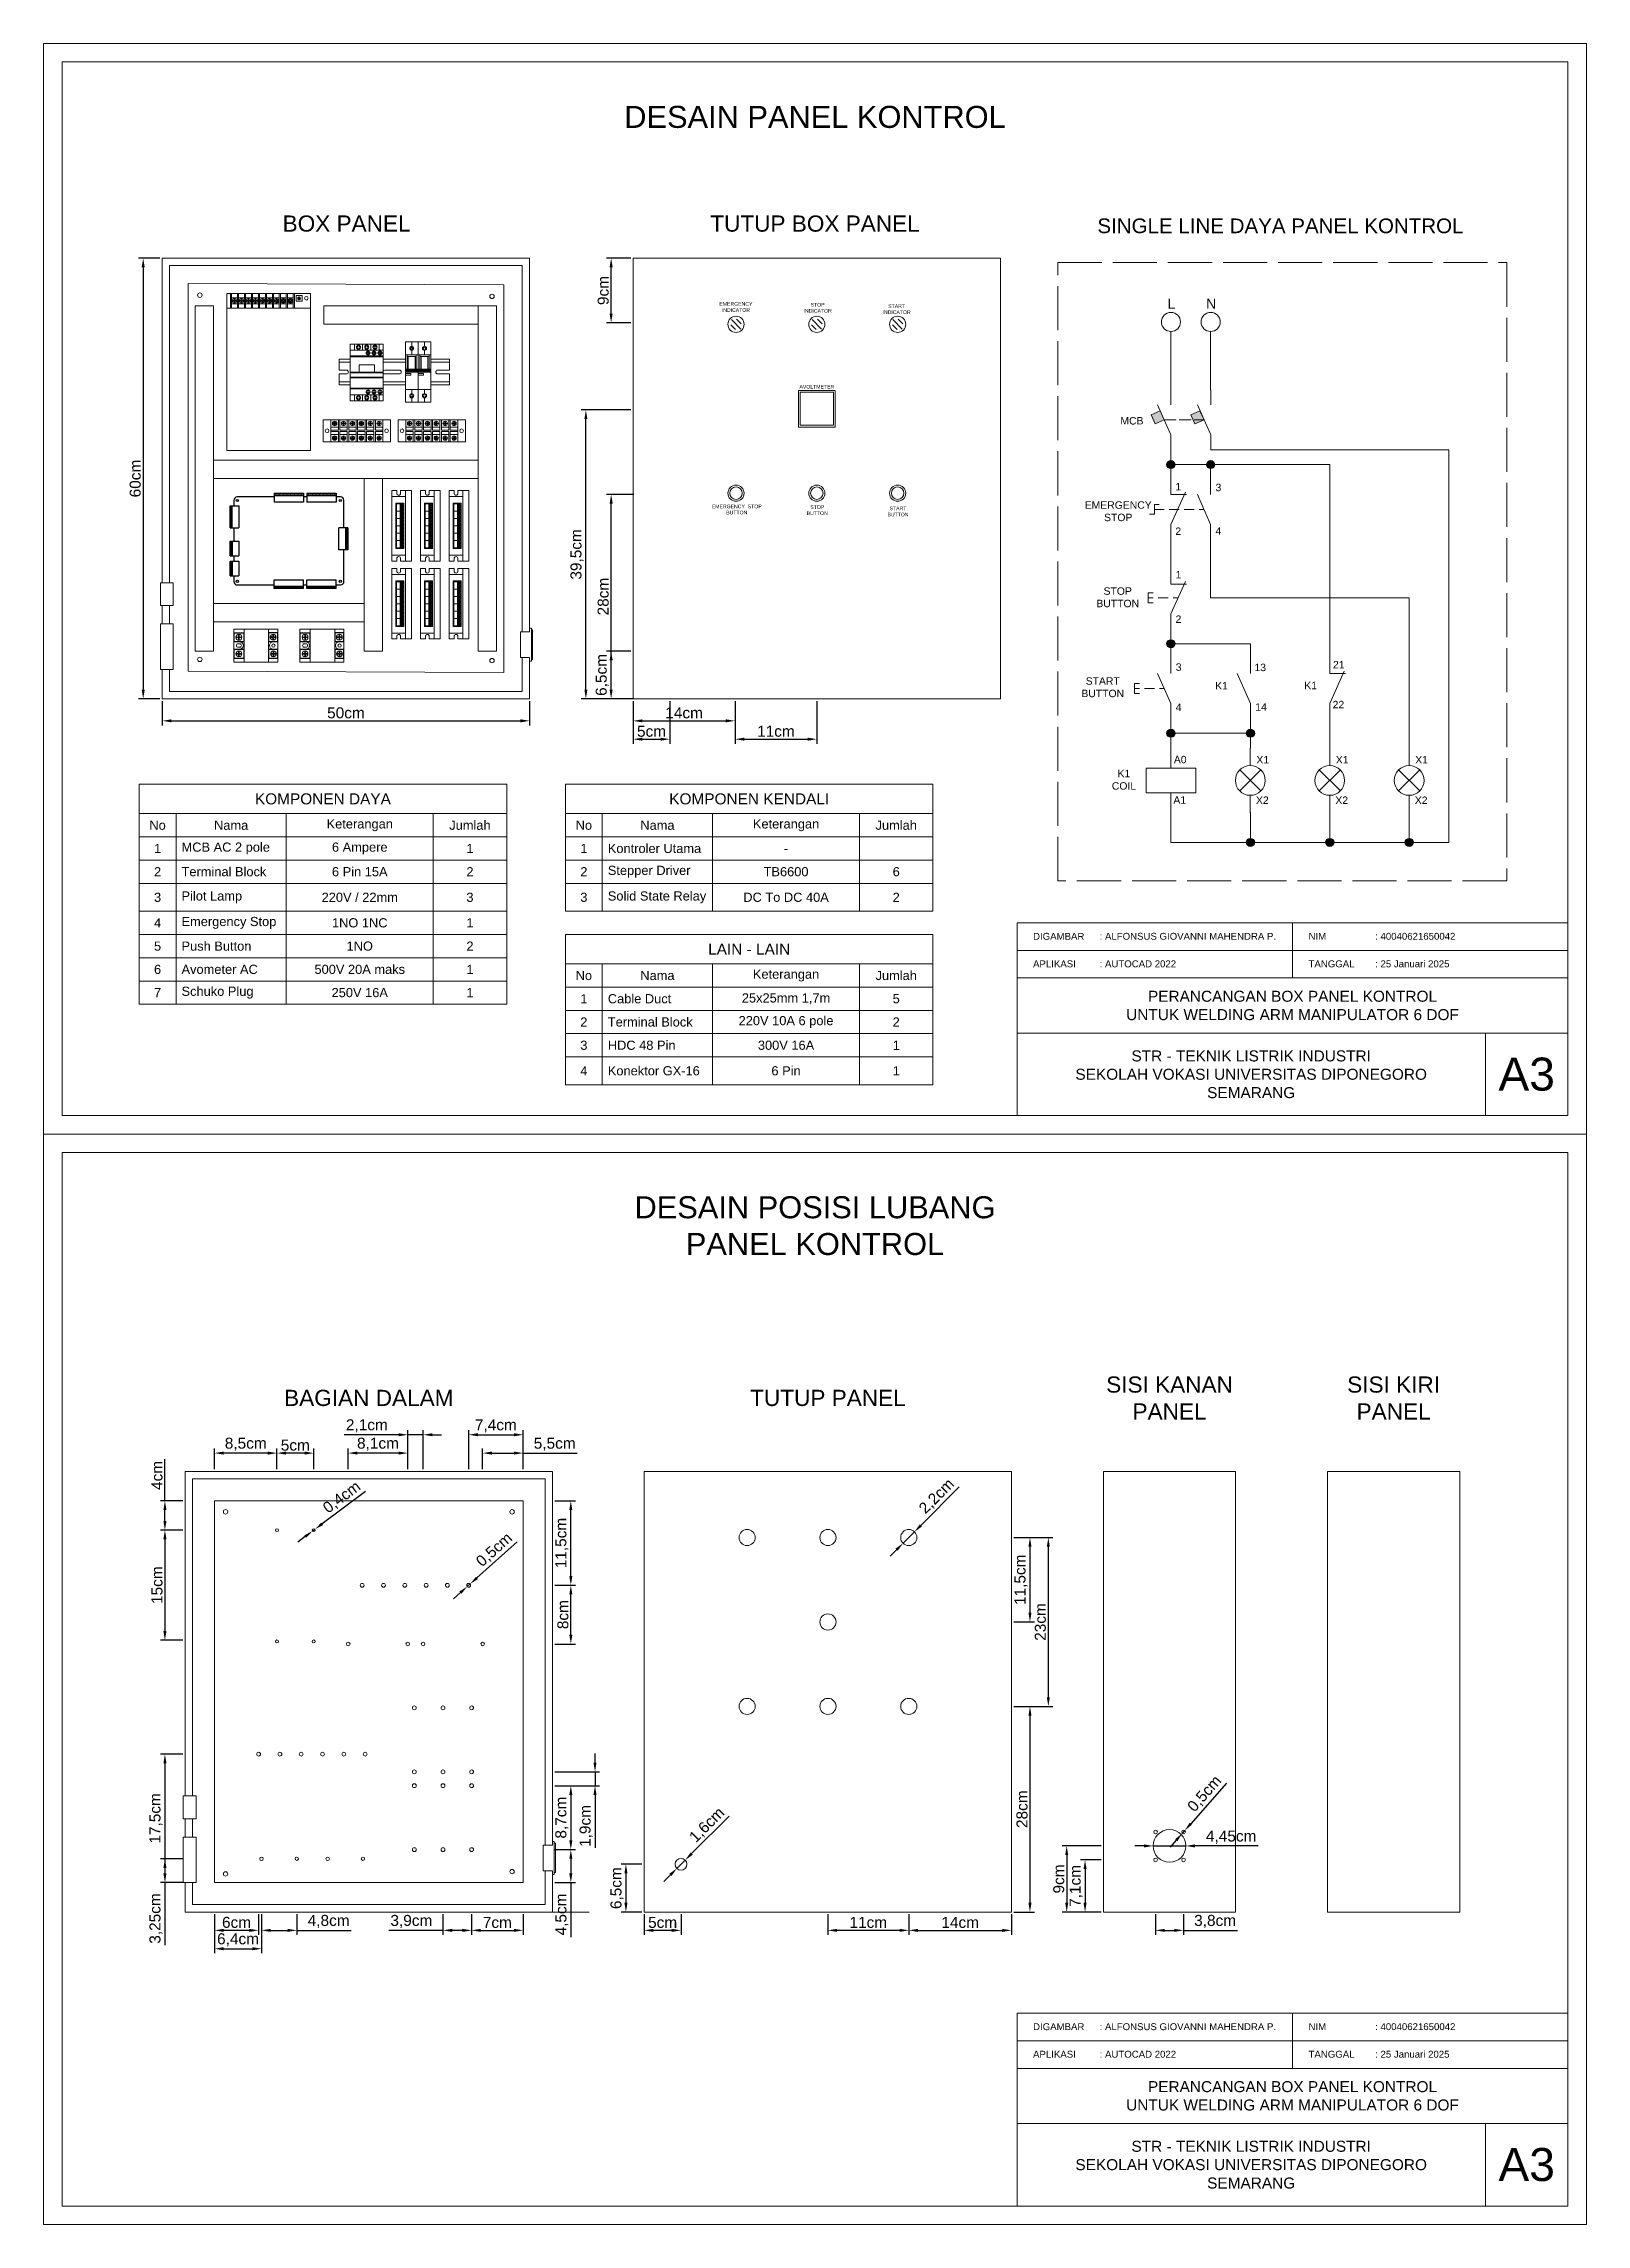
# Model space of a CAD drawing. Header units: millimetres. Extents: x 1937 to 4749, y 83 to 1608.
# Drawn here: x 1940 to 2360, y 83 to 677 of the extents above; entities that cross this region are included whole.
import ezdxf

# ---------------------------------------------------------------- set-up
doc = ezdxf.new("R2010")
doc.units = ezdxf.units.MM
doc.linetypes.add('ACAD_ISO02W100', pattern=[15, 12, -3])
doc.layers.get('0').update_dxf_attribs({"lineweight": 0})
for name, color, linetype, lineweight in [('Box Panel', 7, 'Continuous', 0), ('Kontaktor', 7, 'Continuous', 0), ('MCB', 7, 'Continuous', 0), ('PSU', 7, 'Continuous', 0), ('SSR DC', 7, 'Continuous', 0), ('TB6600', 7, 'Continuous', 0)]:
    doc.layers.add(name, color=color, linetype=linetype, lineweight=lineweight)
doc.layers.add('Cable Duct', color=7, linetype='Continuous')
doc.layers.add('Text', color=7, linetype='Continuous')
doc.styles.get("Standard").update_dxf_attribs({"font": 'arial.ttf'})
doc.dimstyles.new('ISO-25', dxfattribs={"dimtxt": 3, "dimasz": 2.5, "dimexe": 1.25, "dimexo": 0.625, "dimtad": 1, "dimtxsty": 'Standard', "dimcen": 2.5, "dimadec": 0, "dimazin": 0, "dimtfac": 1, "dimtmove": 0, "dimatfit": 3, "dimfxl": 1, "dimarcsym": 0})

msp = doc.modelspace()

# ---------------------------------------------------------------- texts
at = {"linetype": 'ByBlock'}
for s, width, heights, insert, char_height, attachment_point in [('      DIGAMBAR^I: ALFONSUS GIOVANNI MAHENDRA P.', 75, [7.5], (2204.829, 433.781), 1.875, 4), ('      NIM^I^I: 40040621650042', 75, [7.5], (2279.829, 433.781), 1.875, 4), ('      APLIKASI^I: AUTOCAD 2022', 75, [7.5], (2204.829, 426.281), 1.875, 4), ('      TANGGAL^I: 25 Januari 2025', 75, [7.5], (2279.829, 426.281), 1.875, 4), ('PERANCANGAN BOX PANEL KONTROL\\PUNTUK WELDING ARM MANIPULATOR 6 DOF', 150, [0], (2279.829, 414.945), 3, 5), ('STR - TEKNIK LISTRIK INDUSTRI\\PSEKOLAH VOKASI UNIVERSITAS DIPONEGORO\\PSEMARANG', 127.5, [0], (2268.579, 396.195), 3, 5), ('A3', 22.5, [0], (2343.579, 396.195), 9, 5), ('      DIGAMBAR^I: ALFONSUS GIOVANNI MAHENDRA P.', 75, [7.5], (2204.829, 136.781), 1.875, 4), ('      NIM^I^I: 40040621650042', 75, [7.5], (2279.829, 136.781), 1.875, 4), ('      APLIKASI^I: AUTOCAD 2022', 75, [7.5], (2204.829, 129.281), 1.875, 4), ('      TANGGAL^I: 25 Januari 2025', 75, [7.5], (2279.829, 129.281), 1.875, 4), ('PERANCANGAN BOX PANEL KONTROL\\PUNTUK WELDING ARM MANIPULATOR 6 DOF', 150, [0], (2279.829, 117.945), 3, 5), ('STR - TEKNIK LISTRIK INDUSTRI\\PSEKOLAH VOKASI UNIVERSITAS DIPONEGORO\\PSEMARANG', 127.5, [0], (2268.579, 99.195), 3, 5), ('A3', 22.5, [0], (2343.579, 99.195), 9, 5)]:
    msp.add_mtext_dynamic_manual_height_columns(s, width=width, gutter_width=9.375, heights=heights, dxfattribs=dict(at, insert=insert, char_height=char_height, attachment_point=attachment_point))
at = {"layer": 'Text'}
for s, width, gutter_width, heights, insert, char_height, attachment_point in [('\\pxqc;DESAIN PANEL KONTROL', 115.2641, 1.875, [0], (2149.829, 656.945), 6, 5), ('\\pxqc;BOX PANEL', 38.05386, 2.062, [3.239], (2022.305, 627.907), 4.4, 5), ('\\pxqc;TUTUP BOX PANEL', 57.77312, 2.062, [6.524], (2149.829, 627.897), 4.4, 5), ('SINGLE LINE DAYA PANEL KONTROL', 100.6201, 1.875, [0], (2276.538, 627.284), 4, 5), ('EMERGENCY INDICATOR', 11.85831, 2.5, [0], (2128.294, 605.205), 1, 5), ('STOP^JINDICATOR', 11.85831, 2.5, [0], (2150.545, 604.984), 1, 5), ('START^JINDICATOR', 11.85831, 2.5, [0], (2172.046, 604.62), 1, 5), ('\\pxqc;L', 6.50412, 3.379, [0], (2243.639, 607.463), 2.7028, 1), ('\\pxqc;N', 6.50412, 3.379, [0], (2254.437, 607.447), 2.7028, 1), ('AVOLTMETER', 11.85831, 2.5, [0], (2150.329, 583.484), 1, 5), ('\\pxqc;MCB', 6.50412, 3.379, [0], (2236.109, 574.199), 2.0271, 5), ('\\pxqc;1', 6.50412, 3.379, [0], (2245.47, 557.267), 2.0271, 1), ('\\pxqc;3', 6.50412, 3.379, [0], (2256.41, 557.06), 2.0271, 1), ('EMERGENCY  STOP\\PBUTTON', 14.15103, 2.5, [0], (2128.527, 550.04), 1, 5), ('STOP^JBUTTON', 11.85831, 2.5, [0], (2150.444, 549.875), 1, 5), ('START^JBUTTON', 11.85831, 2.5, [0], (2172.421, 549.512), 1, 5), ('\\pxqc;EMERGENCY\\PSTOP', 6.50412, 3.379, [0], (2232.378, 549.564), 2.0271, 5), ('\\pxqc;2', 6.50412, 3.379, [0], (2245.47, 545.142), 2.0271, 1), ('\\pxqc;4', 6.50412, 3.379, [0], (2256.41, 545.205), 2.0271, 1), ('\\pxqc;STOP BUTTON', 6.50412, 3.379, [0], (2228.993, 528.844), 2.0271, 1), ('\\pxqc;1', 6.50412, 3.379, [0], (2245.528, 533.314), 2.0271, 1), ('\\pxqc;2', 6.50412, 3.379, [0], (2245.528, 521.189), 2.0271, 1), ('\\pxqc;3', 6.50412, 3.379, [0], (2245.577, 508.142), 2.0271, 1), ('\\pxqc;13', 6.50412, 3.379, [0], (2267.794, 508.045), 2.0271, 1), ('\\pxqc;21', 6.50412, 3.379, [0], (2289.16, 508.797), 2.0271, 1), ('\\pxqc;START BUTTON', 6.50412, 3.379, [0], (2228.163, 501.62), 2.0271, 5), ('\\pxqc;K1', 6.50412, 3.379, [0], (2257.254, 503.05), 2.0271, 1), ('\\pxqc;K1', 6.50412, 3.379, [0], (2281.514, 503.13), 2.0271, 1), ('\\pxqc;4', 6.50412, 3.379, [0], (2245.577, 497.201), 2.0271, 1), ('\\pxqc;14', 6.50412, 3.379, [0], (2268.016, 497.257), 2.0271, 1), ('\\pxqc;22', 6.50412, 3.379, [0], (2289.07, 497.926), 2.0271, 1), ('\\pxqc;A0', 6.50412, 3.379, [0], (2246.006, 482.952), 2.0271, 1), ('\\pxqc;X1', 6.50412, 3.379, [0], (2268.479, 482.892), 2.0271, 1), ('\\pxqc;X1', 6.50412, 3.379, [0], (2290.102, 482.892), 2.0271, 1), ('\\pxqc;X1', 6.50412, 3.379, [0], (2311.724, 482.892), 2.0271, 1), ('\\pxqc;K1\\PCOIL', 6.50412, 3.379, [0], (2230.69, 479.14), 2.0271, 1), ('\\pxqc;A1', 6.50412, 3.379, [0], (2245.882, 471.935), 2.0271, 1), ('\\pxqc;X2', 6.50412, 3.379, [0], (2268.356, 471.875), 2.0271, 1), ('\\pxqc;X2', 6.50412, 3.379, [0], (2289.978, 471.875), 2.0271, 1), ('\\pxqc;X2', 6.50412, 3.379, [0], (2311.601, 471.875), 2.0271, 1), ('\\pxqc;DESAIN POSISI LUBANG\\PPANEL KONTROL', 115.2641, 1.875, [0], (2149.829, 354.945), 6, 5), ('\\pxqc;BAGIAN DALAM', 57.77312, 2.062, [6.524], (2028.352, 308.031), 4.4, 5), ('\\pxqc;TUTUP PANEL', 57.77312, 2.062, [6.524], (2153.352, 308.031), 4.4, 5), ('\\pxqc;SISI KANAN PANEL', 38.19237, 2.062, [13.297], (2246.352, 308.031), 4.4, 5), ('\\pxqc;SISI KIRI PANEL', 38.19237, 2.062, [13.297], (2307.352, 308.031), 4.4, 5)]:
    msp.add_mtext_dynamic_manual_height_columns(s, width=width, gutter_width=gutter_width, heights=heights, dxfattribs=dict(at, insert=insert, char_height=char_height, attachment_point=attachment_point))

# ---------------------------------------------------------------- blocks, each defined once
blk = doc.blocks.new('AF')
at = {"linetype": 'Continuous'}
blk.add_polyline3d([(0, -0.12048, 0), (0, -0.48193, 0)], dxfattribs=at)
blk.add_circle((0, 0), 0.12048, dxfattribs=at)
blk = doc.blocks.new('CF')
at = {"linetype": 'Continuous'}
blk.add_line((-0.535, 1.205), (0, 0), dxfattribs=at)
for points in [[(0, 1.205, 0), (0, 1.807, 0)], [(0, -0.602, 0), (0, 0, 0)]]:
    blk.add_polyline3d(points, dxfattribs=at)
blk = doc.blocks.new('C1FNC')
at = {"linetype": 'Continuous'}
for p, q in [((0.578, 1.301), (0, 0)), ((0, 1.205), (0.63, 1.205))]:
    blk.add_line(p, q, dxfattribs=at)
for points in [[(0, 1.205, 0), (0, 1.807, 0)], [(0, -0.602, 0), (0, 0, 0)]]:
    blk.add_polyline3d(points, dxfattribs=at)
blk = doc.blocks.new('PB_NC')
for p, q in [((3391.4, 991.9), (3391.4, 976.8)), ((3368.6, 968), (3368.6, 958)), ((3368.6, 968), (3373.6, 968)), ((3405.9, 979.2), (3391.4, 946.7)), ((3391.4, 976.8), (3407.2, 976.8)), ((3368.6, 963), (3373.6, 963)), ((3373.6, 958), (3368.6, 958)), ((3378.6, 963), (3388.6, 963)), ((3391.4, 946.7), (3391.4, 931.6)), ((3393.6, 963), (3398.6, 963))]:
    blk.add_line(p, q)
blk = doc.blocks.new('PB_NO')
for p, q in [((3383, 912), (3383, 897)), ((3346.3, 886.9), (3346.3, 876.9)), ((3346.3, 886.9), (3351.3, 886.9)), ((3346.3, 881.9), (3351.3, 881.9)), ((3356.3, 881.9), (3366.3, 881.9)), ((3369.6, 897), (3383, 866.9)), ((3371.3, 881.9), (3376.3, 881.9)), ((3351.3, 876.9), (3346.3, 876.9)), ((3383, 866.9), (3383, 851.8))]:
    blk.add_line(p, q)
blk = doc.blocks.new('PB_NO NC')
for p, q in [((3486.8, 1074.4), (3486.8, 1059.3)), ((3501.3, 1061.7), (3486.8, 1029.2)), ((3486.8, 1059.3), (3502.6, 1059.3)), ((3513.4, 1059.3), (3526.8, 1029.2)), ((3526.8, 1074.4), (3526.8, 1059.3)), ((3470.1, 1039.3), (3465.1, 1039.3)), ((3470.1, 1049.3), (3470.1, 1039.3)), ((3470.1, 1049.3), (3475.1, 1049.3)), ((3470.1, 1044.3), (3480.1, 1044.3)), ((3485.1, 1044.3), (3495.1, 1044.3)), ((3500.1, 1044.3), (3510.1, 1044.3)), ((3515.1, 1044.3), (3520.1, 1044.3)), ((3486.8, 1029.2), (3486.8, 1014.1)), ((3526.8, 1029.2), (3526.8, 1014.1))]:
    blk.add_line(p, q)
blk = doc.blocks.new('Coil')
for p, q in [((3482.3, 921.6), (3482.3, 941.6)), ((3482.3, 896.6), (3482.3, 876.6))]:
    blk.add_line(p, q)
blk.add_lwpolyline([(3457.3, 921.6), (3507.3, 921.6), (3507.3, 896.6), (3457.3, 896.6)], close=True)
blk = doc.blocks.new('PILOT LAMP')
for p, q in [((3555.3, 953.4), (3555.3, 970.9)), ((3544.7, 949), (3566, 927.8)), ((3544.7, 927.8), (3566, 949)), ((3555.3, 905.9), (3555.3, 923.4))]:
    blk.add_line(p, q)
blk.add_circle((3555.3, 938.4), 15)
blk = doc.blocks.new('MCB 2POLE')
h = blk.add_hatch(color=256)
h.dxf.hatch_style = 1
h.paths.add_polyline_path([(3621.9, 991.6), (3612.8, 987.6), (3616.8, 978.4), (3626, 982.5)])
h.paths.add_polyline_path([(3661.9, 991.6), (3652.8, 987.6), (3656.8, 978.4), (3666, 982.5)])
for p, q in [((3632.7, 1012.6), (3632.7, 997.5)), ((3672.7, 1012.6), (3672.7, 997.5)), ((3619.3, 997.5), (3632.7, 967.4)), ((3659.3, 997.5), (3672.7, 967.4)), ((3632.7, 967.4), (3632.7, 952.4)), ((3672.7, 967.4), (3672.7, 952.4))]:
    blk.add_line(p, q)
at = {"linetype": 'ACAD_ISO02W100'}
blk.add_line((3626, 982.5), (3666, 982.5), dxfattribs=at)
for points in [[(3616.8, 978.4), (3612.8, 987.6), (3621.9, 991.6), (3626, 982.5)], [(3656.8, 978.4), (3652.8, 987.6), (3661.9, 991.6), (3666, 982.5)]]:
    blk.add_lwpolyline(points, close=True)
blk = doc.blocks.new('*D25')
at = {"color": 0, "lineweight": -2, "transparency": 16777216}
for p, q in [((1972.13, 497.86), (1972.13, 491.23)), ((2072.13, 497.86), (2072.13, 491.23)), ((1974.63, 492.48), (2069.63, 492.48))]:
    blk.add_line(p, q, dxfattribs=at)
at = {"color": 0, "transparency": 16777216}
for points in [[(1974.63, 492.9), (1974.63, 492.07), (1972.13, 492.48)], [(2069.63, 492.9), (2069.63, 492.07), (2072.13, 492.48)]]:
    blk.add_solid(points, dxfattribs=at)
at = {"layer": 'Defpoints', "color": 0, "transparency": 16777216}
for p in [(1972.13, 498.48), (2072.13, 498.48), (2072.13, 492.48)]:
    blk.add_point(p, dxfattribs=at)
at = {"color": 0, "transparency": 16777216, "insert": (2022.13, 494.64), "char_height": 3, "attachment_point": 5}
blk.add_mtext('50cm', dxfattribs=at)
blk = doc.blocks.new('*D26')
at = {"color": 0, "lineweight": -2, "transparency": 16777216}
for p, q in [((1971.5, 618.48), (1965.68, 618.48)), ((1966.93, 615.98), (1966.93, 500.98)), ((1971.5, 498.48), (1965.68, 498.48))]:
    blk.add_line(p, q, dxfattribs=at)
at = {"color": 0, "transparency": 16777216}
for points in [[(1966.51, 615.98), (1967.35, 615.98), (1966.93, 618.48)], [(1966.51, 500.98), (1967.35, 500.98), (1966.93, 498.48)]]:
    blk.add_solid(points, dxfattribs=at)
at = {"layer": 'Defpoints', "color": 0, "transparency": 16777216}
for p in [(1972.13, 618.48), (1966.93, 498.48), (1972.13, 498.48)]:
    blk.add_point(p, dxfattribs=at)
at = {"color": 0, "transparency": 16777216, "insert": (1964.77, 558.48), "char_height": 3, "attachment_point": 5, "rotation": 90}
blk.add_mtext('60cm', dxfattribs=at)
blk = doc.blocks.new('*D27')
at = {"color": 0, "lineweight": -2, "transparency": 16777216}
for p, q in [((2100.33, 497.86), (2100.33, 491.23)), ((2128.05, 497.86), (2128.05, 491.23)), ((2102.83, 492.48), (2125.55, 492.48))]:
    blk.add_line(p, q, dxfattribs=at)
at = {"color": 0, "transparency": 16777216}
for points in [[(2102.83, 492.9), (2102.83, 492.07), (2100.33, 492.48)], [(2125.55, 492.9), (2125.55, 492.07), (2128.05, 492.48)]]:
    blk.add_solid(points, dxfattribs=at)
at = {"layer": 'Defpoints', "color": 0, "transparency": 16777216}
for p in [(2100.33, 498.48), (2128.05, 498.48), (2128.05, 492.48)]:
    blk.add_point(p, dxfattribs=at)
at = {"color": 0, "transparency": 16777216, "insert": (2114.19, 494.64), "char_height": 3, "attachment_point": 5}
blk.add_mtext('14cm', dxfattribs=at)
blk = doc.blocks.new('*D28')
at = {"color": 0, "lineweight": -2, "transparency": 16777216}
for p, q in [((2100.48, 554.16), (2093.08, 554.16)), ((2094.33, 500.98), (2094.33, 551.66)), ((2100.48, 498.48), (2093.08, 498.48))]:
    blk.add_line(p, q, dxfattribs=at)
at = {"color": 0, "transparency": 16777216}
for points in [[(2093.91, 551.66), (2094.75, 551.66), (2094.33, 554.16)], [(2093.91, 500.98), (2094.75, 500.98), (2094.33, 498.48)]]:
    blk.add_solid(points, dxfattribs=at)
at = {"layer": 'Defpoints', "color": 0, "transparency": 16777216}
for p in [(2094.33, 554.16), (2101.11, 554.16), (2101.11, 498.48)]:
    blk.add_point(p, dxfattribs=at)
at = {"color": 0, "transparency": 16777216, "insert": (2092.17, 526.32), "char_height": 3, "attachment_point": 5, "rotation": 90}
blk.add_mtext('28cm', dxfattribs=at)
blk = doc.blocks.new('*D29')
at = {"color": 0, "lineweight": -2, "transparency": 16777216}
for p, q in [((2099.7, 577.16), (2086.2, 577.16)), ((2087.45, 500.98), (2087.45, 574.66)), ((2099.7, 498.48), (2086.2, 498.48))]:
    blk.add_line(p, q, dxfattribs=at)
at = {"color": 0, "transparency": 16777216}
for points in [[(2087.04, 574.66), (2087.87, 574.66), (2087.45, 577.16)], [(2087.04, 500.98), (2087.87, 500.98), (2087.45, 498.48)]]:
    blk.add_solid(points, dxfattribs=at)
at = {"layer": 'Defpoints', "color": 0, "transparency": 16777216}
for p in [(2087.45, 577.16), (2100.33, 577.16), (2100.33, 498.48)]:
    blk.add_point(p, dxfattribs=at)
at = {"color": 0, "transparency": 16777216, "insert": (2085.03, 537.82), "char_height": 3, "attachment_point": 5, "rotation": 90}
blk.add_mtext('39,5cm', dxfattribs=at)
blk = doc.blocks.new('*D30')
at = {"color": 0, "lineweight": -2, "transparency": 16777216}
for p, q in [((2099.7, 618.48), (2093.08, 618.48)), ((2094.33, 603.4), (2094.33, 615.98)), ((2099.7, 600.9), (2093.08, 600.9))]:
    blk.add_line(p, q, dxfattribs=at)
at = {"color": 0, "transparency": 16777216}
for points in [[(2093.91, 615.98), (2094.75, 615.98), (2094.33, 618.48)], [(2093.91, 603.4), (2094.75, 603.4), (2094.33, 600.9)]]:
    blk.add_solid(points, dxfattribs=at)
at = {"layer": 'Defpoints', "color": 0, "transparency": 16777216}
for p in [(2094.33, 618.48), (2100.33, 618.48), (2100.33, 600.9)]:
    blk.add_point(p, dxfattribs=at)
at = {"color": 0, "transparency": 16777216, "insert": (2092.17, 609.69), "char_height": 3, "attachment_point": 5, "rotation": 90}
blk.add_mtext('9cm', dxfattribs=at)
blk = doc.blocks.new('*T31')
at = {"color": 0, "linetype": 'ByBlock', "lineweight": -2, "transparency": 16777216}
for p, q in [((0, 0), (100.06, 0)), ((0, 0), (0, -59.93)), ((100.06, 0), (100.06, -59.93)), ((0, -8), (100.06, -8)), ((10.04, -8), (10.04, -59.93)), ((40.06, -8), (40.06, -59.93)), ((80.06, -8), (80.06, -59.93)), ((0, -14.33), (100.06, -14.33)), ((0, -20.67), (100.06, -20.67)), ((0, -27), (100.06, -27)), ((0, -34.6), (100.06, -34.6)), ((0, -40.93), (100.06, -40.93)), ((0, -47.26), (100.06, -47.26)), ((0, -53.6), (100.06, -53.6)), ((0, -59.93), (100.06, -59.93))]:
    blk.add_line(p, q, dxfattribs=at)
at = {"color": 0, "transparency": 16777216}
for s, insert, char_height, width, attachment_point in [('KOMPONEN DAYA', (50.03, -4), 3, 97.0566, 5), ('No', (5.02, -11.17), 2.5, 7.0402, 5), ('Nama', (25.05, -11.17), 2.5, 27.0164, 5), ('Keterangan', (60.06, -11.17), 2.5, 37, 5), ('Jumlah', (90.06, -11.17), 2.5, 17, 5), ('1', (5.02, -17.5), 2.5, 7.0402, 5), ('MCB AC 2 pole', (11.54, -17.5), 2.5, 27.0164, 4), ('6 Ampere', (60.06, -17.5), 2.5, 37, 5), ('1', (90.06, -17.5), 2.5, 17, 5), ('2', (5.02, -23.83), 2.5, 7.0402, 5), ('Terminal Block', (11.54, -23.83), 2.5, 27.0164, 4), ('6 Pin 15A', (60.06, -23.83), 2.5, 37, 5), ('2', (90.06, -23.83), 2.5, 17, 5), ('3', (5.02, -30.8), 2.5, 7.0402, 5), ('Pilot Lamp', (11.54, -30.8), 2.5, 27.0164, 4), ('220V / 22mm', (60.06, -30.8), 2.5, 37, 5), ('3', (90.06, -30.8), 2.5, 17, 5), ('4', (5.02, -37.76), 2.5, 7.0402, 5), ('Emergency Stop', (11.54, -37.76), 2.5, 27.0164, 4), ('1NO 1NC', (60.06, -37.76), 2.5, 37, 5), ('1', (90.06, -37.76), 2.5, 17, 5), ('5', (5.02, -44.1), 2.5, 7.0402, 5), ('Push Button', (11.54, -44.1), 2.5, 27.0164, 4), ('1NO', (60.06, -44.1), 2.5, 37, 5), ('2', (90.06, -44.1), 2.5, 17, 5), ('6', (5.02, -50.43), 2.5, 7.0402, 5), ('Avometer AC', (11.54, -50.43), 2.5, 27.0164, 4), ('500V 20A maks', (60.06, -50.43), 2.5, 37, 5), ('1', (90.06, -50.43), 2.5, 17, 5), ('7', (5.02, -56.76), 2.5, 7.0402, 5), ('Schuko Plug ', (11.54, -56.76), 2.5, 27.0164, 4), ('250V 16A', (60.06, -56.76), 2.5, 37, 5), ('1', (90.06, -56.76), 2.5, 17, 5)]:
    blk.add_mtext(s, dxfattribs=dict(at, insert=insert, char_height=char_height, width=width, attachment_point=attachment_point))
blk = doc.blocks.new('*T32')
at = {"color": 0, "linetype": 'ByBlock', "lineweight": -2, "transparency": 16777216}
for p, q in [((0, 0), (100.06, 0)), ((0, 0), (0, -34.6)), ((100.06, 0), (100.06, -34.6)), ((0, -8), (100.06, -8)), ((10.04, -8), (10.04, -34.6)), ((40.06, -8), (40.06, -34.6)), ((80.06, -8), (80.06, -34.6)), ((0, -14.33), (100.06, -14.33)), ((0, -20.67), (100.06, -20.67)), ((0, -27), (100.06, -27)), ((0, -34.6), (100.06, -34.6))]:
    blk.add_line(p, q, dxfattribs=at)
at = {"color": 0, "transparency": 16777216}
for s, insert, char_height, width, attachment_point in [('KOMPONEN KENDALI', (50.03, -4), 3, 97.0566, 5), ('No', (5.02, -11.17), 2.5, 7.0402, 5), ('Nama', (25.05, -11.17), 2.5, 27.0164, 5), ('Keterangan', (60.06, -11.17), 2.5, 37, 5), ('Jumlah', (90.06, -11.17), 2.5, 17, 5), ('1', (5.02, -17.5), 2.5, 7.0402, 5), ('Kontroler Utama', (11.54, -17.5), 2.5, 27.0164, 4), ('-', (60.06, -17.5), 2.5, 37, 5), ('2', (5.02, -23.83), 2.5, 7.0402, 5), ('Stepper Driver', (11.54, -23.83), 2.5, 27.0164, 4), ('TB6600', (60.06, -23.83), 2.5, 37, 5), ('6', (90.06, -23.83), 2.5, 17, 5), ('3', (5.02, -30.8), 2.5, 7.0402, 5), ('Solid State Relay', (11.54, -30.8), 2.5, 27.0164, 4), ('DC To DC 40A', (60.06, -30.8), 2.5, 37, 5), ('2', (90.06, -30.8), 2.5, 17, 5)]:
    blk.add_mtext(s, dxfattribs=dict(at, insert=insert, char_height=char_height, width=width, attachment_point=attachment_point))
blk = doc.blocks.new('*T33')
at = {"color": 0, "linetype": 'ByBlock', "lineweight": -2, "transparency": 16777216}
for p, q in [((0, 0), (100.06, 0)), ((0, 0), (0, -40.93)), ((100.06, 0), (100.06, -40.93)), ((0, -8), (100.06, -8)), ((10.04, -8), (10.04, -40.93)), ((40.06, -8), (40.06, -40.93)), ((80.06, -8), (80.06, -40.93)), ((0, -14.33), (100.06, -14.33)), ((0, -20.67), (100.06, -20.67)), ((0, -27), (100.06, -27)), ((0, -33.33), (100.06, -33.33)), ((0, -40.93), (100.06, -40.93))]:
    blk.add_line(p, q, dxfattribs=at)
at = {"color": 0, "transparency": 16777216}
for s, insert, char_height, width, attachment_point in [('LAIN - LAIN', (50.03, -4), 3, 97.0566, 5), ('No', (5.02, -11.17), 2.5, 7.0402, 5), ('Nama', (25.05, -11.17), 2.5, 27.0164, 5), ('Keterangan', (60.06, -11.17), 2.5, 37, 5), ('Jumlah', (90.06, -11.17), 2.5, 17, 5), ('1', (5.02, -17.5), 2.5, 7.0402, 5), ('Cable Duct', (11.54, -17.5), 2.5, 27.0164, 4), ('25x25mm 1,7m', (60.06, -17.5), 2.5, 37, 5), ('5', (90.06, -17.5), 2.5, 17, 5), ('2', (5.02, -23.83), 2.5, 7.0402, 5), ('Terminal Block', (11.54, -23.83), 2.5, 27.0164, 4), ('220V 10A 6 pole', (60.06, -23.83), 2.5, 37, 5), ('2', (90.06, -23.83), 2.5, 17, 5), ('3', (5.02, -30.17), 2.5, 7.0402, 5), ('HDC 48 Pin', (11.54, -30.17), 2.5, 27.0164, 4), ('300V 16A', (60.06, -30.17), 2.5, 37, 5), ('1', (90.06, -30.17), 2.5, 17, 5), ('4', (5.02, -37.13), 2.5, 7.0402, 5), ('Konektor GX-16', (11.54, -37.13), 2.5, 27.0164, 4), ('6 Pin', (60.06, -37.13), 2.5, 37, 5), ('1', (90.06, -37.13), 2.5, 17, 5)]:
    blk.add_mtext(s, dxfattribs=dict(at, insert=insert, char_height=char_height, width=width, attachment_point=attachment_point))
blk = doc.blocks.new('*D36')
at = {"color": 0, "lineweight": -2, "transparency": 16777216}
for p, q in [((2128.05, 497.86), (2128.05, 486.23)), ((2150.33, 497.86), (2150.33, 486.23)), ((2130.55, 487.48), (2147.83, 487.48))]:
    blk.add_line(p, q, dxfattribs=at)
at = {"color": 0, "transparency": 16777216}
for points in [[(2130.55, 487.9), (2130.55, 487.07), (2128.05, 487.48)], [(2147.83, 487.9), (2147.83, 487.07), (2150.33, 487.48)]]:
    blk.add_solid(points, dxfattribs=at)
at = {"layer": 'Defpoints', "color": 0, "transparency": 16777216}
for p in [(2128.05, 498.48), (2150.33, 498.48), (2150.33, 487.48)]:
    blk.add_point(p, dxfattribs=at)
at = {"color": 0, "transparency": 16777216, "insert": (2139.19, 489.64), "char_height": 3, "attachment_point": 5}
blk.add_mtext('11cm', dxfattribs=at)
blk = doc.blocks.new('*D41')
at = {"color": 0, "lineweight": -2, "transparency": 16777216}
for p, q in [((2100.33, 497.86), (2100.33, 486.23)), ((2110.33, 497.86), (2110.33, 486.23)), ((2102.83, 487.48), (2107.83, 487.48))]:
    blk.add_line(p, q, dxfattribs=at)
at = {"color": 0, "transparency": 16777216}
for points in [[(2102.83, 487.9), (2102.83, 487.07), (2100.33, 487.48)], [(2107.83, 487.9), (2107.83, 487.07), (2110.33, 487.48)]]:
    blk.add_solid(points, dxfattribs=at)
at = {"layer": 'Defpoints', "color": 0, "transparency": 16777216}
for p in [(2100.33, 498.48), (2110.33, 498.48), (2110.33, 487.48)]:
    blk.add_point(p, dxfattribs=at)
at = {"color": 0, "transparency": 16777216, "insert": (2105.33, 489.63), "char_height": 3, "attachment_point": 5}
blk.add_mtext('5cm', dxfattribs=at)
blk = doc.blocks.new('*D42')
at = {"color": 0, "lineweight": -2, "transparency": 16777216}
for p, q in [((2099.7, 511.48), (2093.08, 511.48)), ((2094.33, 500.98), (2094.33, 508.98)), ((2099.7, 498.48), (2093.08, 498.48))]:
    blk.add_line(p, q, dxfattribs=at)
at = {"color": 0, "transparency": 16777216}
for points in [[(2093.91, 508.98), (2094.75, 508.98), (2094.33, 511.48)], [(2093.91, 500.98), (2094.75, 500.98), (2094.33, 498.48)]]:
    blk.add_solid(points, dxfattribs=at)
at = {"layer": 'Defpoints', "color": 0, "transparency": 16777216}
for p in [(2094.33, 511.48), (2100.33, 511.48), (2100.33, 498.48)]:
    blk.add_point(p, dxfattribs=at)
at = {"color": 0, "transparency": 16777216, "insert": (2091.9, 504.98), "char_height": 3, "attachment_point": 5, "rotation": 90}
blk.add_mtext('6,5cm', dxfattribs=at)
blk = doc.blocks.new('*D43')
at = {"color": 0, "lineweight": -2, "transparency": 16777216}
for p, q in [((1986.35, 167.41), (1986.35, 156.78)), ((1999.15, 167.41), (1999.15, 156.78)), ((1988.85, 158.03), (1996.65, 158.03))]:
    blk.add_line(p, q, dxfattribs=at)
at = {"color": 0, "transparency": 16777216}
for points in [[(1988.85, 158.45), (1988.85, 157.61), (1986.35, 158.03)], [(1996.65, 158.45), (1996.65, 157.61), (1999.15, 158.03)]]:
    blk.add_solid(points, dxfattribs=at)
at = {"layer": 'Defpoints', "color": 0, "transparency": 16777216}
for p in [(1986.35, 168.03), (1999.15, 168.03), (1999.15, 158.03)]:
    blk.add_point(p, dxfattribs=at)
at = {"color": 0, "transparency": 16777216, "insert": (1992.75, 160.46), "char_height": 3, "attachment_point": 5}
blk.add_mtext('6,4cm', dxfattribs=at)
blk = doc.blocks.new('*D44')
at = {"color": 0, "lineweight": -2, "transparency": 16777216}
for p, q in [((1999.15, 167.41), (1999.15, 161.78)), ((2008.75, 167.41), (2008.75, 161.78)), ((2001.65, 163.03), (2006.25, 163.03)), ((2008.75, 163.03), (2023.59, 163.03))]:
    blk.add_line(p, q, dxfattribs=at)
at = {"color": 0, "transparency": 16777216}
for points in [[(2001.65, 163.45), (2001.65, 162.61), (1999.15, 163.03)], [(2006.25, 163.45), (2006.25, 162.61), (2008.75, 163.03)]]:
    blk.add_solid(points, dxfattribs=at)
at = {"layer": 'Defpoints', "color": 0, "transparency": 16777216}
for p in [(1999.15, 168.03), (2008.75, 168.03), (2008.75, 163.03)]:
    blk.add_point(p, dxfattribs=at)
at = {"color": 0, "transparency": 16777216, "insert": (2017.42, 165.46), "char_height": 3, "attachment_point": 5}
blk.add_mtext('4,8cm', dxfattribs=at)
blk = doc.blocks.new('*D45')
at = {"color": 0, "lineweight": -2, "transparency": 16777216}
for p, q in [((2056.35, 167.41), (2056.35, 161.78)), ((2070.35, 167.41), (2070.35, 161.78)), ((2058.85, 163.03), (2067.85, 163.03))]:
    blk.add_line(p, q, dxfattribs=at)
at = {"color": 0, "transparency": 16777216}
for points in [[(2058.85, 163.45), (2058.85, 162.61), (2056.35, 163.03)], [(2067.85, 163.45), (2067.85, 162.61), (2070.35, 163.03)]]:
    blk.add_solid(points, dxfattribs=at)
at = {"layer": 'Defpoints', "color": 0, "transparency": 16777216}
for p in [(2056.35, 168.03), (2070.35, 168.03), (2070.35, 163.03)]:
    blk.add_point(p, dxfattribs=at)
at = {"color": 0, "transparency": 16777216, "insert": (2063.35, 165.18), "char_height": 3, "attachment_point": 5}
blk.add_mtext('7cm', dxfattribs=at)
blk = doc.blocks.new('*D46')
at = {"color": 0, "lineweight": -2, "transparency": 16777216}
for p, q in [((2048.55, 167.41), (2048.55, 161.78)), ((2056.35, 167.41), (2056.35, 161.78)), ((2048.55, 163.03), (2033.84, 163.03)), ((2053.85, 163.03), (2051.05, 163.03))]:
    blk.add_line(p, q, dxfattribs=at)
at = {"color": 0, "transparency": 16777216}
for points in [[(2051.05, 163.45), (2051.05, 162.61), (2048.55, 163.03)], [(2053.85, 163.45), (2053.85, 162.61), (2056.35, 163.03)]]:
    blk.add_solid(points, dxfattribs=at)
at = {"layer": 'Defpoints', "color": 0, "transparency": 16777216}
for p in [(2048.55, 168.03), (2056.35, 168.03), (2048.55, 163.03)]:
    blk.add_point(p, dxfattribs=at)
at = {"color": 0, "transparency": 16777216, "insert": (2039.94, 165.46), "char_height": 3, "attachment_point": 5}
blk.add_mtext('3,9cm', dxfattribs=at)
blk = doc.blocks.new('*D47')
at = {"color": 0, "lineweight": -2, "transparency": 16777216}
for p, q in [((2078.98, 202.43), (2084.6, 202.43)), ((2083.35, 199.93), (2083.35, 187.53)), ((2078.98, 185.03), (2084.6, 185.03))]:
    blk.add_line(p, q, dxfattribs=at)
at = {"color": 0, "transparency": 16777216}
for points in [[(2082.94, 199.93), (2083.77, 199.93), (2083.35, 202.43)], [(2082.94, 187.53), (2083.77, 187.53), (2083.35, 185.03)]]:
    blk.add_solid(points, dxfattribs=at)
at = {"layer": 'Defpoints', "color": 0, "transparency": 16777216}
for p in [(2078.35, 202.43), (2078.35, 185.03), (2083.35, 185.03)]:
    blk.add_point(p, dxfattribs=at)
at = {"color": 0, "transparency": 16777216, "insert": (2080.92, 193.73), "char_height": 3, "attachment_point": 5, "rotation": 90}
blk.add_mtext('8,7cm', dxfattribs=at)
blk = doc.blocks.new('*D48')
at = {"color": 0, "lineweight": -2, "transparency": 16777216}
for p, q in [((2089.94, 208.73), (2089.94, 211.23)), ((2078.98, 206.23), (2091.19, 206.23)), ((2078.98, 202.43), (2091.19, 202.43)), ((2089.94, 206.23), (2089.94, 202.43)), ((2089.94, 199.93), (2089.94, 185.49))]:
    blk.add_line(p, q, dxfattribs=at)
at = {"color": 0, "transparency": 16777216}
for points in [[(2089.52, 208.73), (2090.35, 208.73), (2089.94, 206.23)], [(2089.52, 199.93), (2090.35, 199.93), (2089.94, 202.43)]]:
    blk.add_solid(points, dxfattribs=at)
at = {"layer": 'Defpoints', "color": 0, "transparency": 16777216}
for p in [(2078.35, 206.23), (2078.35, 202.43), (2089.94, 202.43)]:
    blk.add_point(p, dxfattribs=at)
at = {"color": 0, "transparency": 16777216, "insert": (2087.51, 191.46), "char_height": 3, "attachment_point": 5, "rotation": 90}
blk.add_mtext('1,9cm', dxfattribs=at)
blk = doc.blocks.new('*D49')
at = {"color": 0, "lineweight": -2, "transparency": 16777216}
for p, q in [((2078.98, 280.03), (2084.6, 280.03)), ((2083.35, 259.53), (2083.35, 277.53)), ((2078.98, 257.03), (2084.6, 257.03))]:
    blk.add_line(p, q, dxfattribs=at)
at = {"color": 0, "transparency": 16777216}
for points in [[(2082.94, 277.53), (2083.77, 277.53), (2083.35, 280.03)], [(2082.94, 259.53), (2083.77, 259.53), (2083.35, 257.03)]]:
    blk.add_solid(points, dxfattribs=at)
at = {"layer": 'Defpoints', "color": 0, "transparency": 16777216}
for p in [(2078.35, 280.03), (2083.35, 280.03), (2078.35, 257.03)]:
    blk.add_point(p, dxfattribs=at)
at = {"color": 0, "transparency": 16777216, "insert": (2080.92, 268.53), "char_height": 3, "attachment_point": 5, "rotation": 90}
blk.add_mtext('11,5cm', dxfattribs=at)
blk = doc.blocks.new('*D50')
at = {"color": 0, "lineweight": -2, "transparency": 16777216}
for p, q in [((2078.98, 257.03), (2084.6, 257.03)), ((2083.35, 243.53), (2083.35, 254.53)), ((2078.98, 241.03), (2084.6, 241.03))]:
    blk.add_line(p, q, dxfattribs=at)
at = {"color": 0, "transparency": 16777216}
for points in [[(2082.94, 254.53), (2083.77, 254.53), (2083.35, 257.03)], [(2082.94, 243.53), (2083.77, 243.53), (2083.35, 241.03)]]:
    blk.add_solid(points, dxfattribs=at)
at = {"layer": 'Defpoints', "color": 0, "transparency": 16777216}
for p in [(2078.35, 257.03), (2083.35, 257.03), (2078.35, 241.03)]:
    blk.add_point(p, dxfattribs=at)
at = {"color": 0, "transparency": 16777216, "insert": (2081.2, 249.03), "char_height": 3, "attachment_point": 5, "rotation": 90}
blk.add_mtext('8cm', dxfattribs=at)
blk = doc.blocks.new('*D51')
at = {"color": 0, "lineweight": -2, "transparency": 16777216}
for p, q in [((2055.55, 288.66), (2055.55, 299.28)), ((2058.05, 298.03), (2067.85, 298.03)), ((2070.35, 288.66), (2070.35, 299.28))]:
    blk.add_line(p, q, dxfattribs=at)
at = {"color": 0, "transparency": 16777216}
for points in [[(2058.05, 298.45), (2058.05, 297.61), (2055.55, 298.03)], [(2067.85, 298.45), (2067.85, 297.61), (2070.35, 298.03)]]:
    blk.add_solid(points, dxfattribs=at)
at = {"layer": 'Defpoints', "color": 0, "transparency": 16777216}
for p in [(2070.35, 298.03), (2055.55, 288.03), (2070.35, 288.03)]:
    blk.add_point(p, dxfattribs=at)
at = {"color": 0, "transparency": 16777216, "insert": (2062.95, 300.45), "char_height": 3, "attachment_point": 5}
blk.add_mtext('7,4cm', dxfattribs=at)
blk = doc.blocks.new('*D52')
at = {"color": 0, "lineweight": -2, "transparency": 16777216}
for p, q in [((2059.35, 288.66), (2059.35, 294.28)), ((2061.85, 293.03), (2067.85, 293.03)), ((2070.35, 288.66), (2070.35, 294.28)), ((2070.35, 293.03), (2085.07, 293.03))]:
    blk.add_line(p, q, dxfattribs=at)
at = {"color": 0, "transparency": 16777216}
for points in [[(2061.85, 293.45), (2061.85, 292.61), (2059.35, 293.03)], [(2067.85, 293.45), (2067.85, 292.61), (2070.35, 293.03)]]:
    blk.add_solid(points, dxfattribs=at)
at = {"layer": 'Defpoints', "color": 0, "transparency": 16777216}
for p in [(2070.35, 293.03), (2059.35, 288.03), (2070.35, 288.03)]:
    blk.add_point(p, dxfattribs=at)
at = {"color": 0, "transparency": 16777216, "insert": (2078.96, 295.45), "char_height": 3, "attachment_point": 5}
blk.add_mtext('5,5cm', dxfattribs=at)
blk = doc.blocks.new('*D53')
at = {"color": 0, "lineweight": -2, "transparency": 16777216}
for p, q in [((2022.75, 288.66), (2022.75, 294.28)), ((2036.45, 293.03), (2025.25, 293.03)), ((2038.95, 288.66), (2038.95, 294.28))]:
    blk.add_line(p, q, dxfattribs=at)
at = {"color": 0, "transparency": 16777216}
for points in [[(2025.25, 293.45), (2025.25, 292.61), (2022.75, 293.03)], [(2036.45, 293.45), (2036.45, 292.61), (2038.95, 293.03)]]:
    blk.add_solid(points, dxfattribs=at)
at = {"layer": 'Defpoints', "color": 0, "transparency": 16777216}
for p in [(2022.75, 293.03), (2022.75, 288.03), (2038.95, 288.03)]:
    blk.add_point(p, dxfattribs=at)
at = {"color": 0, "transparency": 16777216, "insert": (2030.85, 295.46), "char_height": 3, "attachment_point": 5}
blk.add_mtext('8,1cm', dxfattribs=at)
blk = doc.blocks.new('*D54')
at = {"color": 0, "lineweight": -2, "transparency": 16777216}
for p, q in [((2036.45, 298.03), (2021.68, 298.03)), ((2038.95, 288.66), (2038.95, 299.28)), ((2043.15, 298.03), (2038.95, 298.03)), ((2043.15, 288.66), (2043.15, 299.28)), ((2045.65, 298.03), (2048.15, 298.03))]:
    blk.add_line(p, q, dxfattribs=at)
at = {"color": 0, "transparency": 16777216}
for points in [[(2036.45, 298.45), (2036.45, 297.61), (2038.95, 298.03)], [(2045.65, 298.45), (2045.65, 297.61), (2043.15, 298.03)]]:
    blk.add_solid(points, dxfattribs=at)
at = {"layer": 'Defpoints', "color": 0, "transparency": 16777216}
for p in [(2038.95, 298.03), (2038.95, 288.03), (2043.15, 288.03)]:
    blk.add_point(p, dxfattribs=at)
at = {"color": 0, "transparency": 16777216, "insert": (2027.82, 300.46), "char_height": 3, "attachment_point": 5}
blk.add_mtext('2,1cm', dxfattribs=at)
blk = doc.blocks.new('*D55')
at = {"color": 0, "lineweight": -2, "transparency": 16777216}
for p, q in [((1977.73, 211.03), (1971.6, 211.03)), ((1972.85, 208.53), (1972.85, 178.53)), ((1977.73, 176.03), (1971.6, 176.03))]:
    blk.add_line(p, q, dxfattribs=at)
at = {"color": 0, "transparency": 16777216}
for points in [[(1972.44, 208.53), (1973.27, 208.53), (1972.85, 211.03)], [(1972.44, 178.53), (1973.27, 178.53), (1972.85, 176.03)]]:
    blk.add_solid(points, dxfattribs=at)
at = {"layer": 'Defpoints', "color": 0, "transparency": 16777216}
for p in [(1978.35, 211.03), (1972.85, 176.03), (1978.35, 176.03)]:
    blk.add_point(p, dxfattribs=at)
at = {"color": 0, "transparency": 16777216, "insert": (1970.42, 193.53), "char_height": 3, "attachment_point": 5, "rotation": 90}
blk.add_mtext('17,5cm', dxfattribs=at)
blk = doc.blocks.new('*D56')
at = {"color": 0, "lineweight": -2, "transparency": 16777216}
for p, q in [((1977.73, 182.53), (1971.6, 182.53)), ((1972.85, 180.03), (1972.85, 178.53)), ((1977.73, 176.03), (1971.6, 176.03)), ((1972.85, 176.03), (1972.85, 158.98))]:
    blk.add_line(p, q, dxfattribs=at)
at = {"color": 0, "transparency": 16777216}
for points in [[(1972.44, 180.03), (1973.27, 180.03), (1972.85, 182.53)], [(1972.44, 178.53), (1973.27, 178.53), (1972.85, 176.03)]]:
    blk.add_solid(points, dxfattribs=at)
at = {"layer": 'Defpoints', "color": 0, "transparency": 16777216}
for p in [(1978.35, 182.53), (1972.85, 176.03), (1978.35, 176.03)]:
    blk.add_point(p, dxfattribs=at)
at = {"color": 0, "transparency": 16777216, "insert": (1970.42, 166.26), "char_height": 3, "attachment_point": 5, "rotation": 90}
blk.add_mtext('3,25cm', dxfattribs=at)
blk = doc.blocks.new('*D57')
at = {"color": 0, "lineweight": -2, "transparency": 16777216}
for p, q in [((1977.73, 272.07), (1971.6, 272.07)), ((1972.85, 269.57), (1972.85, 244.53)), ((1977.73, 242.03), (1971.6, 242.03))]:
    blk.add_line(p, q, dxfattribs=at)
at = {"color": 0, "transparency": 16777216}
for points in [[(1972.44, 269.57), (1973.27, 269.57), (1972.85, 272.07)], [(1972.44, 244.53), (1973.27, 244.53), (1972.85, 242.03)]]:
    blk.add_solid(points, dxfattribs=at)
at = {"layer": 'Defpoints', "color": 0, "transparency": 16777216}
for p in [(1978.35, 272.07), (1972.85, 242.03), (1978.35, 242.03)]:
    blk.add_point(p, dxfattribs=at)
at = {"color": 0, "transparency": 16777216, "insert": (1970.7, 257.05), "char_height": 3, "attachment_point": 5, "rotation": 90}
blk.add_mtext('15cm', dxfattribs=at)
blk = doc.blocks.new('*D58')
at = {"color": 0, "lineweight": -2, "transparency": 16777216}
for p, q in [((2003.35, 288.66), (2003.35, 294.28)), ((2010.85, 293.03), (2005.85, 293.03)), ((2013.35, 288.66), (2013.35, 294.28))]:
    blk.add_line(p, q, dxfattribs=at)
at = {"color": 0, "transparency": 16777216}
for points in [[(2005.85, 293.45), (2005.85, 292.61), (2003.35, 293.03)], [(2010.85, 293.45), (2010.85, 292.61), (2013.35, 293.03)]]:
    blk.add_solid(points, dxfattribs=at)
at = {"layer": 'Defpoints', "color": 0, "transparency": 16777216}
for p in [(2003.35, 293.03), (2003.35, 288.03), (2013.35, 288.03)]:
    blk.add_point(p, dxfattribs=at)
at = {"color": 0, "transparency": 16777216, "insert": (2008.35, 295.18), "char_height": 3, "attachment_point": 5}
blk.add_mtext('5cm', dxfattribs=at)
blk = doc.blocks.new('*D59')
at = {"color": 0, "lineweight": -2, "transparency": 16777216}
for p, q in [((1986.35, 288.66), (1986.35, 294.28)), ((2000.85, 293.03), (1988.85, 293.03)), ((2003.35, 288.66), (2003.35, 294.28))]:
    blk.add_line(p, q, dxfattribs=at)
at = {"color": 0, "transparency": 16777216}
for points in [[(1988.85, 293.45), (1988.85, 292.61), (1986.35, 293.03)], [(2000.85, 293.45), (2000.85, 292.61), (2003.35, 293.03)]]:
    blk.add_solid(points, dxfattribs=at)
at = {"layer": 'Defpoints', "color": 0, "transparency": 16777216}
for p in [(1986.35, 293.03), (1986.35, 288.03), (2003.35, 288.03)]:
    blk.add_point(p, dxfattribs=at)
at = {"color": 0, "transparency": 16777216, "insert": (1994.85, 295.46), "char_height": 3, "attachment_point": 5}
blk.add_mtext('8,5cm', dxfattribs=at)
blk = doc.blocks.new('*D60')
at = {"color": 0, "lineweight": -2, "transparency": 16777216}
for p, q in [((1986.35, 167.41), (1986.35, 161.78)), ((1998.35, 167.41), (1998.35, 161.78)), ((1995.85, 163.03), (1988.85, 163.03))]:
    blk.add_line(p, q, dxfattribs=at)
at = {"color": 0, "transparency": 16777216}
for points in [[(1988.85, 163.45), (1988.85, 162.61), (1986.35, 163.03)], [(1995.85, 163.45), (1995.85, 162.61), (1998.35, 163.03)]]:
    blk.add_solid(points, dxfattribs=at)
at = {"layer": 'Defpoints', "color": 0, "transparency": 16777216}
for p in [(1986.35, 168.03), (1998.35, 168.03), (1986.35, 163.03)]:
    blk.add_point(p, dxfattribs=at)
at = {"color": 0, "transparency": 16777216, "insert": (1992.35, 165.19), "char_height": 3, "attachment_point": 5}
blk.add_mtext('6cm', dxfattribs=at)
blk = doc.blocks.new('*D61')
at = {"color": 0, "lineweight": -2, "transparency": 16777216}
for p, q in [((2103.35, 167.41), (2103.35, 161.78)), ((2113.35, 167.41), (2113.35, 161.78)), ((2110.85, 163.03), (2105.85, 163.03))]:
    blk.add_line(p, q, dxfattribs=at)
at = {"color": 0, "transparency": 16777216}
for points in [[(2105.85, 163.45), (2105.85, 162.61), (2103.35, 163.03)], [(2110.85, 163.45), (2110.85, 162.61), (2113.35, 163.03)]]:
    blk.add_solid(points, dxfattribs=at)
at = {"layer": 'Defpoints', "color": 0, "transparency": 16777216}
for p in [(2103.35, 168.03), (2113.35, 168.03), (2103.35, 163.03)]:
    blk.add_point(p, dxfattribs=at)
at = {"color": 0, "transparency": 16777216, "insert": (2108.35, 165.18), "char_height": 3, "attachment_point": 5}
blk.add_mtext('5cm', dxfattribs=at)
blk = doc.blocks.new('*D62')
at = {"color": 0, "lineweight": -2, "transparency": 16777216}
for p, q in [((2175.35, 167.41), (2175.35, 161.78)), ((2203.35, 167.41), (2203.35, 161.78)), ((2177.85, 163.03), (2200.85, 163.03))]:
    blk.add_line(p, q, dxfattribs=at)
at = {"color": 0, "transparency": 16777216}
for points in [[(2177.85, 163.45), (2177.85, 162.61), (2175.35, 163.03)], [(2200.85, 163.45), (2200.85, 162.61), (2203.35, 163.03)]]:
    blk.add_solid(points, dxfattribs=at)
at = {"layer": 'Defpoints', "color": 0, "transparency": 16777216}
for p in [(2175.35, 168.03), (2203.35, 168.03), (2203.35, 163.03)]:
    blk.add_point(p, dxfattribs=at)
at = {"color": 0, "transparency": 16777216, "insert": (2189.35, 165.19), "char_height": 3, "attachment_point": 5}
blk.add_mtext('14cm', dxfattribs=at)
blk = doc.blocks.new('*D63')
at = {"color": 0, "lineweight": -2, "transparency": 16777216}
for p, q in [((2153.35, 167.41), (2153.35, 161.78)), ((2172.85, 163.03), (2155.85, 163.03)), ((2175.35, 166.16), (2175.35, 161.78))]:
    blk.add_line(p, q, dxfattribs=at)
at = {"color": 0, "transparency": 16777216}
for points in [[(2155.85, 163.45), (2155.85, 162.61), (2153.35, 163.03)], [(2172.85, 163.45), (2172.85, 162.61), (2175.35, 163.03)]]:
    blk.add_solid(points, dxfattribs=at)
at = {"layer": 'Defpoints', "color": 0, "transparency": 16777216}
for p in [(2153.35, 168.03), (2175.35, 166.78), (2153.35, 163.03)]:
    blk.add_point(p, dxfattribs=at)
at = {"color": 0, "transparency": 16777216, "insert": (2164.35, 165.19), "char_height": 3, "attachment_point": 5}
blk.add_mtext('11cm', dxfattribs=at)
blk = doc.blocks.new('*D64')
at = {"color": 0, "lineweight": -2, "transparency": 16777216}
for p, q in [((2203.98, 224.03), (2209.6, 224.03)), ((2208.35, 221.53), (2208.35, 170.53)), ((2203.98, 168.03), (2209.6, 168.03))]:
    blk.add_line(p, q, dxfattribs=at)
at = {"color": 0, "transparency": 16777216}
for points in [[(2207.94, 221.53), (2208.77, 221.53), (2208.35, 224.03)], [(2207.94, 170.53), (2208.77, 170.53), (2208.35, 168.03)]]:
    blk.add_solid(points, dxfattribs=at)
at = {"layer": 'Defpoints', "color": 0, "transparency": 16777216}
for p in [(2203.35, 224.03), (2203.35, 168.03), (2208.35, 168.03)]:
    blk.add_point(p, dxfattribs=at)
at = {"color": 0, "transparency": 16777216, "insert": (2206.2, 196.03), "char_height": 3, "attachment_point": 5, "rotation": 90}
blk.add_mtext('28cm', dxfattribs=at)
blk = doc.blocks.new('*D65')
at = {"color": 0, "lineweight": -2, "transparency": 16777216}
for p, q in [((2203.98, 270.03), (2209.6, 270.03)), ((2208.35, 267.53), (2208.35, 249.53)), ((2203.98, 247.03), (2209.6, 247.03))]:
    blk.add_line(p, q, dxfattribs=at)
at = {"color": 0, "transparency": 16777216}
for points in [[(2207.94, 267.53), (2208.77, 267.53), (2208.35, 270.03)], [(2207.94, 249.53), (2208.77, 249.53), (2208.35, 247.03)]]:
    blk.add_solid(points, dxfattribs=at)
at = {"layer": 'Defpoints', "color": 0, "transparency": 16777216}
for p in [(2203.35, 270.03), (2203.35, 247.03), (2208.35, 247.03)]:
    blk.add_point(p, dxfattribs=at)
at = {"color": 0, "transparency": 16777216, "insert": (2205.92, 258.53), "char_height": 3, "attachment_point": 5, "rotation": 90}
blk.add_mtext('11,5cm', dxfattribs=at)
blk = doc.blocks.new('*D66')
at = {"color": 0, "lineweight": -2, "transparency": 16777216}
for p, q in [((2205.23, 270.03), (2214.6, 270.03)), ((2213.35, 267.53), (2213.35, 226.53)), ((2205.23, 224.03), (2214.6, 224.03))]:
    blk.add_line(p, q, dxfattribs=at)
at = {"color": 0, "transparency": 16777216}
for points in [[(2212.94, 267.53), (2213.77, 267.53), (2213.35, 270.03)], [(2212.94, 226.53), (2213.77, 226.53), (2213.35, 224.03)]]:
    blk.add_solid(points, dxfattribs=at)
at = {"layer": 'Defpoints', "color": 0, "transparency": 16777216}
for p in [(2204.6, 270.03), (2204.6, 224.03), (2213.35, 224.03)]:
    blk.add_point(p, dxfattribs=at)
at = {"color": 0, "transparency": 16777216, "insert": (2211.19, 247.03), "char_height": 3, "attachment_point": 5, "rotation": 90}
blk.add_mtext('23cm', dxfattribs=at)
blk = doc.blocks.new('*D67')
at = {"color": 0, "lineweight": -2, "transparency": 16777216}
for p, q in [((2126.46, 194.14), (2116.25, 183.93)), ((2112.22, 179.9), (2114.48, 182.16)), ((2110.45, 178.13), (2108.69, 176.36))]:
    blk.add_line(p, q, dxfattribs=at)
at = {"color": 0, "transparency": 16777216}
for points in [[(2115.96, 184.22), (2116.55, 183.64), (2114.48, 182.16)], [(2110.16, 178.43), (2110.75, 177.84), (2112.22, 179.9)]]:
    blk.add_solid(points, dxfattribs=at)
at = {"layer": 'Defpoints', "color": 0, "transparency": 16777216}
for p in [(2112.22, 179.9), (2114.48, 182.16)]:
    blk.add_point(p, dxfattribs=at)
at = {"color": 0, "transparency": 16777216, "insert": (2120.52, 191.63), "char_height": 3, "attachment_point": 5, "rotation": 45}
blk.add_mtext('1,6cm', dxfattribs=at)
blk = doc.blocks.new('*D68')
at = {"color": 0, "lineweight": -2, "transparency": 16777216}
for p, q in [((2189.12, 283.8), (2178.68, 273.35)), ((2173.8, 268.47), (2176.91, 271.59)), ((2172.03, 266.71), (2170.26, 264.94))]:
    blk.add_line(p, q, dxfattribs=at)
at = {"color": 0, "transparency": 16777216}
for points in [[(2178.38, 273.65), (2178.97, 273.06), (2176.91, 271.59)], [(2171.73, 267), (2172.32, 266.41), (2173.8, 268.47)]]:
    blk.add_solid(points, dxfattribs=at)
at = {"layer": 'Defpoints', "color": 0, "transparency": 16777216}
for p in [(2173.8, 268.47), (2176.91, 271.59)]:
    blk.add_point(p, dxfattribs=at)
at = {"color": 0, "transparency": 16777216, "insert": (2183.06, 281.18), "char_height": 3, "attachment_point": 5, "rotation": 45}
blk.add_mtext('2,2cm', dxfattribs=at)
blk = doc.blocks.new('*D69')
at = {"color": 0, "lineweight": -2, "transparency": 16777216}
for p, q in [((2239.4, 186.03), (2236.9, 186.03)), ((2241.9, 186.03), (2250.8, 186.03)), ((2270.47, 186.03), (2253.3, 186.03))]:
    blk.add_line(p, q, dxfattribs=at)
at = {"color": 0, "transparency": 16777216}
for points in [[(2239.4, 186.45), (2239.4, 185.61), (2241.9, 186.03)], [(2253.3, 186.45), (2253.3, 185.61), (2250.8, 186.03)]]:
    blk.add_solid(points, dxfattribs=at)
at = {"layer": 'Defpoints', "color": 0, "transparency": 16777216}
for p in [(2241.9, 186.03), (2250.8, 186.03)]:
    blk.add_point(p, dxfattribs=at)
at = {"color": 0, "transparency": 16777216, "insert": (2263.14, 188.45), "char_height": 3, "attachment_point": 5}
blk.add_mtext('4,45cm', dxfattribs=at)
blk = doc.blocks.new('*D70')
at = {"color": 0, "lineweight": -2, "transparency": 16777216}
for p, q in [((2242.55, 167.41), (2242.55, 161.78)), ((2250.15, 167.41), (2250.15, 161.78)), ((2245.05, 163.03), (2247.65, 163.03)), ((2250.15, 163.03), (2264.87, 163.03))]:
    blk.add_line(p, q, dxfattribs=at)
at = {"color": 0, "transparency": 16777216}
for points in [[(2245.05, 163.45), (2245.05, 162.61), (2242.55, 163.03)], [(2247.65, 163.45), (2247.65, 162.61), (2250.15, 163.03)]]:
    blk.add_solid(points, dxfattribs=at)
at = {"layer": 'Defpoints', "color": 0, "transparency": 16777216}
for p in [(2242.55, 168.03), (2250.15, 168.03), (2250.15, 163.03)]:
    blk.add_point(p, dxfattribs=at)
at = {"color": 0, "transparency": 16777216, "insert": (2258.76, 165.46), "char_height": 3, "attachment_point": 5}
blk.add_mtext('3,8cm', dxfattribs=at)
blk = doc.blocks.new('*D71')
at = {"color": 0, "lineweight": -2, "transparency": 16777216}
for p, q in [((2261.86, 203.13), (2252.13, 192.08)), ((2249.82, 189.46), (2250.48, 190.21)), ((2248.17, 187.58), (2246.52, 185.7))]:
    blk.add_line(p, q, dxfattribs=at)
at = {"color": 0, "transparency": 16777216}
for points in [[(2251.82, 192.36), (2252.45, 191.81), (2250.48, 190.21)], [(2247.86, 187.85), (2248.48, 187.3), (2249.82, 189.46)]]:
    blk.add_solid(points, dxfattribs=at)
at = {"layer": 'Defpoints', "color": 0, "transparency": 16777216}
for p in [(2250.48, 190.21), (2249.82, 189.46)]:
    blk.add_point(p, dxfattribs=at)
at = {"color": 0, "transparency": 16777216, "insert": (2256, 200.15), "char_height": 3, "attachment_point": 5, "rotation": 48.64762}
blk.add_mtext('0,5cm', dxfattribs=at)
blk = doc.blocks.new('*D72')
at = {"color": 0, "lineweight": -2, "transparency": 16777216}
for p, q in [((2027.45, 282.6), (2015.67, 273.77)), ((2011.03, 270.29), (2009.03, 268.79)), ((2013.03, 271.79), (2013.67, 272.27))]:
    blk.add_line(p, q, dxfattribs=at)
at = {"color": 0, "transparency": 16777216}
for points in [[(2015.42, 274.1), (2015.92, 273.44), (2013.67, 272.27)], [(2010.78, 270.62), (2011.28, 269.96), (2013.03, 271.79)]]:
    blk.add_solid(points, dxfattribs=at)
at = {"layer": 'Defpoints', "color": 0, "transparency": 16777216}
for p in [(2013.03, 271.79), (2013.67, 272.27)]:
    blk.add_point(p, dxfattribs=at)
at = {"color": 0, "transparency": 16777216, "insert": (2021.1, 280.88), "char_height": 3, "attachment_point": 5, "rotation": 36.87367}
blk.add_mtext('0,4cm', dxfattribs=at)
blk = doc.blocks.new('*D73')
at = {"color": 0, "lineweight": -2, "transparency": 16777216}
for p, q in [((2068.78, 268.84), (2057.8, 259.04)), ((2055.16, 256.68), (2055.94, 257.38)), ((2053.3, 255.02), (2051.43, 253.35))]:
    blk.add_line(p, q, dxfattribs=at)
at = {"color": 0, "transparency": 16777216}
for points in [[(2053.02, 255.33), (2053.58, 254.71), (2055.16, 256.68)], [(2057.53, 259.35), (2058.08, 258.73), (2055.94, 257.38)]]:
    blk.add_solid(points, dxfattribs=at)
at = {"layer": 'Defpoints', "color": 0, "transparency": 16777216}
for p in [(2055.16, 256.68), (2055.94, 257.38)]:
    blk.add_point(p, dxfattribs=at)
at = {"color": 0, "transparency": 16777216, "insert": (2062.61, 266.59), "char_height": 3, "attachment_point": 5, "rotation": 41.75831}
blk.add_mtext('0,5cm', dxfattribs=at)
blk = doc.blocks.new('*D74')
at = {"color": 0, "lineweight": -2, "transparency": 16777216}
for p, q in [((2078.98, 185.03), (2084.6, 185.03)), ((2083.35, 182.53), (2083.35, 178.53)), ((2078.98, 176.03), (2084.6, 176.03)), ((2083.35, 176.03), (2083.35, 161.19))]:
    blk.add_line(p, q, dxfattribs=at)
at = {"color": 0, "transparency": 16777216}
for points in [[(2082.94, 182.53), (2083.77, 182.53), (2083.35, 185.03)], [(2082.94, 178.53), (2083.77, 178.53), (2083.35, 176.03)]]:
    blk.add_solid(points, dxfattribs=at)
at = {"layer": 'Defpoints', "color": 0, "transparency": 16777216}
for p in [(2078.35, 185.03), (2078.35, 176.03), (2083.35, 176.03)]:
    blk.add_point(p, dxfattribs=at)
at = {"color": 0, "transparency": 16777216, "insert": (2080.93, 167.36), "char_height": 3, "attachment_point": 5, "rotation": 90}
blk.add_mtext('4,5cm', dxfattribs=at)
blk = doc.blocks.new('*D75')
at = {"color": 0, "lineweight": -2, "transparency": 16777216}
for p, q in [((2102.73, 181.03), (2097.1, 181.03)), ((2098.35, 178.53), (2098.35, 170.53)), ((2102.73, 168.03), (2097.1, 168.03))]:
    blk.add_line(p, q, dxfattribs=at)
at = {"color": 0, "transparency": 16777216}
for points in [[(2097.94, 178.53), (2098.77, 178.53), (2098.35, 181.03)], [(2097.94, 170.53), (2098.77, 170.53), (2098.35, 168.03)]]:
    blk.add_solid(points, dxfattribs=at)
at = {"layer": 'Defpoints', "color": 0, "transparency": 16777216}
for p in [(2103.35, 181.03), (2098.35, 168.03), (2103.35, 168.03)]:
    blk.add_point(p, dxfattribs=at)
at = {"color": 0, "transparency": 16777216, "insert": (2095.92, 174.53), "char_height": 3, "attachment_point": 5, "rotation": 90}
blk.add_mtext('6,5cm', dxfattribs=at)
blk = doc.blocks.new('*D76')
at = {"color": 0, "lineweight": -2, "transparency": 16777216}
for p, q in [((2227.73, 186.03), (2217.1, 186.03)), ((2218.35, 183.53), (2218.35, 170.53)), ((2227.73, 168.03), (2217.1, 168.03))]:
    blk.add_line(p, q, dxfattribs=at)
at = {"color": 0, "transparency": 16777216}
for points in [[(2217.94, 183.53), (2218.77, 183.53), (2218.35, 186.03)], [(2217.94, 170.53), (2218.77, 170.53), (2218.35, 168.03)]]:
    blk.add_solid(points, dxfattribs=at)
at = {"layer": 'Defpoints', "color": 0, "transparency": 16777216}
for p in [(2228.35, 186.03), (2218.35, 168.03), (2228.35, 168.03)]:
    blk.add_point(p, dxfattribs=at)
at = {"color": 0, "transparency": 16777216, "insert": (2216.2, 177.03), "char_height": 3, "attachment_point": 5, "rotation": 90}
blk.add_mtext('9cm', dxfattribs=at)
blk = doc.blocks.new('*D77')
at = {"color": 0, "lineweight": -2, "transparency": 16777216}
for p, q in [((2227.73, 182.23), (2222.1, 182.23)), ((2223.35, 179.73), (2223.35, 170.53)), ((2227.73, 168.03), (2222.1, 168.03))]:
    blk.add_line(p, q, dxfattribs=at)
at = {"color": 0, "transparency": 16777216}
for points in [[(2222.94, 179.73), (2223.77, 179.73), (2223.35, 182.23)], [(2222.94, 170.53), (2223.77, 170.53), (2223.35, 168.03)]]:
    blk.add_solid(points, dxfattribs=at)
at = {"layer": 'Defpoints', "color": 0, "transparency": 16777216}
for p in [(2228.35, 182.23), (2223.35, 168.03), (2228.35, 168.03)]:
    blk.add_point(p, dxfattribs=at)
at = {"color": 0, "transparency": 16777216, "insert": (2220.92, 175.13), "char_height": 3, "attachment_point": 5, "rotation": 90}
blk.add_mtext('7,1cm', dxfattribs=at)
blk = doc.blocks.new('*D78')
at = {"color": 0, "lineweight": -2, "transparency": 16777216}
for p, q in [((1972.85, 280.03), (1972.85, 291.37)), ((1977.73, 280.03), (1971.6, 280.03)), ((1972.85, 274.53), (1972.85, 277.53)), ((1977.73, 272.03), (1971.6, 272.03))]:
    blk.add_line(p, q, dxfattribs=at)
at = {"color": 0, "transparency": 16777216}
for points in [[(1972.44, 277.53), (1973.27, 277.53), (1972.85, 280.03)], [(1972.44, 274.53), (1973.27, 274.53), (1972.85, 272.03)]]:
    blk.add_solid(points, dxfattribs=at)
at = {"layer": 'Defpoints', "color": 0, "transparency": 16777216}
for p in [(1972.85, 280.03), (1978.35, 280.03), (1978.35, 272.03)]:
    blk.add_point(p, dxfattribs=at)
at = {"color": 0, "transparency": 16777216, "insert": (1970.7, 286.95), "char_height": 3, "attachment_point": 5, "rotation": 90}
blk.add_mtext('4cm', dxfattribs=at)
blk = doc.blocks.new('MCB 1 FASA')
at = {"layer": 'MCB'}
for p, q in [((-8.7, 41), (8.7, 41)), ((-8.7, -41), (-8.7, 41)), ((-2.7, 33.1), (-0.8, 33.1)), ((-2.7, 31.5), (-0.8, 31.5)), ((-0.8, 35), (-0.8, 33.1)), ((-0.8, 31.5), (-0.8, 29.6)), ((0, 41), (0, 35.1)), ((0.8, 35), (0.8, 33.1)), ((0.8, 33.1), (2.7, 33.1)), ((0.8, 31.5), (0.8, 29.6)), ((0.8, 31.5), (2.7, 31.5)), ((8.7, 41), (8.7, -41)), ((-6.2, 3.8), (-8.7, 3.8)), ((8.7, 0), (-8.7, 0)), ((-8.1, 1.9), (8.1, 1.9)), ((-8, 2.5), (8, 2.5)), ((-8, 1.3), (8, 1.3)), ((-7.6, 3.1), (7.6, 3.1)), ((-7.6, 0.6), (7.6, 0.6)), ((-6.2, 3.8), (-6.2, 23.6)), ((-6.2, 21.1), (6.2, 21.1)), ((-6.2, 3.8), (6.2, 3.8)), ((-6.2, 0), (6.2, 0)), ((-4.7, 3.8), (-4.7, 21.1)), ((0, 29.5), (0, 23.6)), ((4.7, 21.1), (4.7, 3.8)), ((6.2, 23.6), (6.2, 3.8)), ((6.2, 3.8), (8.7, 3.8)), ((8.7, 23.6), (8.7, 0)), ((-0.8, -29.6), (-0.8, -31.5)), ((0, -23.6), (0, -29.5)), ((0.8, -29.6), (0.8, -31.5)), ((8.7, -41), (-8.7, -41)), ((-2.7, -31.5), (-0.8, -31.5)), ((-2.7, -33.1), (-0.8, -33.1)), ((-0.8, -33.1), (-0.8, -35)), ((0, -35.1), (0, -41)), ((0.8, -31.5), (2.7, -31.5)), ((0.8, -33.1), (0.8, -35)), ((0.8, -33.1), (2.7, -33.1))]:
    blk.add_line(p, q, dxfattribs=at)
for points in [[(-8.7, 23.6), (8.7, 23.6), (8.7, 41), (-8.7, 41)], [(-8.7, -2.1), (-1.2, -2.1), (-1.2, -4.1), (-8.7, -4.1)], [(-8.7, -41), (8.7, -41), (8.7, -23.6), (-8.7, -23.6)]]:
    blk.add_lwpolyline(points, close=True, dxfattribs=at)
for centre in [(0, 32.3), (0, -32.3)]:
    blk.add_circle(centre, 2.8, dxfattribs=at)
for centre, start, end in [((-6.2, 1.9), 90, 270), ((6.2, 1.9), 270, 90)]:
    blk.add_arc(centre, 1.88, start, end, dxfattribs=at)
blk = doc.blocks.new('TB6600')
for p, q in [((5.4, 42), (12.1, 42)), ((17.3, 42), (24.1, 42)), ((24.1, 42), (32.2, 42)), ((5.4, -54), (12.1, -54)), ((17.3, -54), (24.1, -54)), ((24.1, -54), (32.2, -54))]:
    blk.add_line(p, q)
for points in [[(12.1, 42), (12.1, 38.4)], [(17.3, 38.4), (17.3, 38.4), (17.3, 42)], [(12.1, -54), (12.1, -50.5)], [(17.3, -50.5), (17.3, -50.5), (17.3, -54)]]:
    blk.add_lwpolyline(points)
for centre, start, end in [((14.7, 38.4), 180, 0), ((14.7, -50.5), 0, 180)]:
    blk.add_arc(centre, 2.6, start, end)
at = {"layer": 'TB6600'}
for p, q in [((5.4, -54), (5.4, 42)), ((24.1, 34), (24.1, 42)), ((32.2, 42), (32.2, -54)), ((10.6, 25), (21.6, 25)), ((10.6, -37), (10.6, 25)), ((11.6, 24), (21.6, 24)), ((11.6, -36), (11.6, 24)), ((11.6, 14), (21.6, 14)), ((11.6, 4), (21.6, 4)), ((16.6, 24), (16.6, -36)), ((16.6, 19), (21.6, 19)), ((16.6, 9), (21.6, 9)), ((17.8, 22.7), (20.3, 22.7)), ((17.8, 22.7), (17.8, 20.2)), ((17.8, 22.5), (19.1, 22.5)), ((17.8, 20.5), (19.1, 20.5)), ((17.8, 20.2), (20.3, 20.2)), ((17.8, 20.2), (20.3, 20.2)), ((17.8, 17.7), (20.3, 17.7)), ((17.8, 17.7), (17.8, 15.2)), ((17.8, 17.5), (19.1, 17.5)), ((17.8, 15.5), (19.1, 15.5)), ((17.8, 15.2), (20.3, 15.2)), ((17.8, 15.2), (20.3, 15.2)), ((17.8, 12.7), (20.3, 12.7)), ((17.8, 12.7), (17.8, 10.2)), ((17.8, 12.5), (19.1, 12.5)), ((17.8, 10.5), (19.1, 10.5)), ((17.8, 10.2), (20.3, 10.2)), ((17.8, 10.2), (20.3, 10.2)), ((17.8, 7.7), (20.3, 7.7)), ((17.8, 7.7), (17.8, 5.2)), ((17.8, 7.5), (19.1, 7.5)), ((17.8, 5.5), (19.1, 5.5)), ((17.8, 5.2), (20.3, 5.2)), ((17.8, 5.2), (20.3, 5.2)), ((17.8, 2.7), (20.3, 2.7)), ((17.8, 2.7), (17.8, 0.2)), ((17.8, 2.5), (19.1, 2.5)), ((17.8, 0.5), (19.1, 0.5)), ((17.8, 0.2), (20.3, 0.2)), ((17.8, 0.2), (20.3, 0.2)), ((19.1, 22.5), (19.1, 20.5)), ((19.1, 17.5), (19.1, 15.5)), ((19.1, 12.5), (19.1, 10.5)), ((19.1, 7.5), (19.1, 5.5)), ((19.1, 2.5), (19.1, 0.5)), ((20.3, 22.7), (20.3, 20.2)), ((20.3, 17.7), (20.3, 15.2)), ((20.3, 12.7), (20.3, 10.2)), ((20.3, 7.7), (20.3, 5.2)), ((20.3, 2.7), (20.3, 0.2)), ((21.6, 25), (21.6, 24)), ((21.6, 24), (21.6, -36)), ((11.6, -6), (21.6, -6)), ((11.6, -16), (21.6, -16)), ((11.6, -26), (21.6, -26)), ((16.6, -1), (21.6, -1)), ((16.6, -11), (21.6, -11)), ((16.6, -21), (21.6, -21)), ((17.8, -2.3), (20.3, -2.3)), ((17.8, -2.3), (17.8, -4.8)), ((17.8, -2.5), (19.1, -2.5)), ((17.8, -4.5), (19.1, -4.5)), ((17.8, -4.8), (20.3, -4.8)), ((17.8, -4.8), (20.3, -4.8)), ((17.8, -7.3), (20.3, -7.3)), ((17.8, -7.3), (17.8, -9.8)), ((17.8, -7.5), (19.1, -7.5)), ((17.8, -9.5), (19.1, -9.5)), ((17.8, -9.8), (20.3, -9.8)), ((17.8, -9.8), (20.3, -9.8)), ((17.8, -12.3), (20.3, -12.3)), ((17.8, -12.3), (17.8, -14.8)), ((17.8, -12.5), (19.1, -12.5)), ((17.8, -14.5), (19.1, -14.5)), ((17.8, -14.8), (20.3, -14.8)), ((17.8, -14.8), (20.3, -14.8)), ((17.8, -17.3), (20.3, -17.3)), ((17.8, -17.3), (17.8, -19.8)), ((17.8, -17.5), (19.1, -17.5)), ((17.8, -19.5), (19.1, -19.5)), ((17.8, -19.8), (20.3, -19.8)), ((17.8, -19.8), (20.3, -19.8)), ((17.8, -22.3), (20.3, -22.3)), ((17.8, -22.3), (17.8, -24.8)), ((17.8, -22.5), (19.1, -22.5)), ((17.8, -24.5), (19.1, -24.5)), ((17.8, -24.8), (20.3, -24.8)), ((17.8, -24.8), (20.3, -24.8)), ((17.8, -27.3), (20.3, -27.3)), ((17.8, -27.3), (17.8, -29.8)), ((17.8, -27.5), (19.1, -27.5)), ((17.8, -29.5), (19.1, -29.5)), ((19.1, -2.5), (19.1, -4.5)), ((19.1, -7.5), (19.1, -9.5)), ((19.1, -12.5), (19.1, -14.5)), ((19.1, -17.5), (19.1, -19.5)), ((19.1, -22.5), (19.1, -24.5)), ((19.1, -27.5), (19.1, -29.5)), ((20.3, -2.3), (20.3, -4.8)), ((20.3, -7.3), (20.3, -9.8)), ((20.3, -12.3), (20.3, -14.8)), ((20.3, -17.3), (20.3, -19.8)), ((20.3, -22.3), (20.3, -24.8)), ((20.3, -27.3), (20.3, -29.8)), ((21.6, -37), (10.6, -37)), ((21.6, -36), (11.6, -36)), ((16.6, -31), (21.6, -31)), ((17.8, -29.8), (20.3, -29.8)), ((17.8, -29.8), (20.3, -29.8)), ((17.8, -32.3), (20.3, -32.3)), ((17.8, -32.3), (17.8, -34.8)), ((17.8, -32.5), (19.1, -32.5)), ((17.8, -34.5), (19.1, -34.5)), ((17.8, -34.8), (20.3, -34.8)), ((17.8, -34.8), (20.3, -34.8)), ((19.1, -32.5), (19.1, -34.5)), ((20.3, -32.3), (20.3, -34.8)), ((21.6, -36), (21.6, -37)), ((24.1, -46), (24.1, -54))]:
    blk.add_line(p, q, dxfattribs=at)
blk.add_lwpolyline([(5.4, 34), (24.1, 34), (24.1, -46), (5.4, -46)], close=True, dxfattribs=at)
blk = doc.blocks.new('PSU')
for p, q in [((15.2, 8.3), (15.2, 4.4)), ((16.2, 8.3), (16.2, 4.4)), ((109.2, 19.9), (22.2, 19.9)), ((22.2, 19.9), (22.2, -0.1)), ((23.7, 19.9), (23.7, -0.1)), ((24.7, 10.4), (27.2, 10.4)), ((24.7, 9.4), (27.2, 9.4)), ((27.2, 12.8), (27.2, 10.4)), ((27.2, 9.4), (27.2, 6.9)), ((28.2, 12.8), (28.2, 10.4)), ((28.2, 10.4), (30.6, 10.4)), ((28.2, 9.4), (28.2, 6.9)), ((28.2, 9.4), (30.6, 9.4)), ((31.7, 19.9), (31.7, -0.1)), ((33.2, 19.9), (33.2, -0.1)), ((34.2, 10.4), (36.7, 10.4)), ((34.2, 9.4), (36.7, 9.4)), ((36.7, 12.8), (36.7, 10.4)), ((36.7, 9.4), (36.7, 6.9)), ((37.7, 12.8), (37.7, 10.4)), ((37.7, 10.4), (40.1, 10.4)), ((37.7, 9.4), (37.7, 6.9)), ((37.7, 9.4), (40.1, 9.4)), ((41.2, 19.9), (41.2, -0.1)), ((42.7, 19.9), (42.7, -0.1)), ((43.7, 10.4), (46.2, 10.4)), ((43.7, 9.4), (46.2, 9.4)), ((46.2, 12.8), (46.2, 10.4)), ((46.2, 9.4), (46.2, 6.9)), ((47.2, 12.8), (47.2, 10.4)), ((47.2, 10.4), (49.6, 10.4)), ((47.2, 9.4), (47.2, 6.9)), ((47.2, 9.4), (49.6, 9.4)), ((50.7, 19.9), (50.7, -0.1)), ((52.2, 19.9), (52.2, -0.1)), ((53.2, 10.4), (55.7, 10.4)), ((53.2, 9.4), (55.7, 9.4)), ((55.7, 12.8), (55.7, 10.4)), ((55.7, 9.4), (55.7, 6.9)), ((56.7, 12.8), (56.7, 10.4)), ((56.7, 10.4), (59.1, 10.4)), ((56.7, 9.4), (56.7, 6.9)), ((56.7, 9.4), (59.1, 9.4)), ((60.2, 19.9), (60.2, -0.1)), ((61.7, 19.9), (61.7, -0.1)), ((62.7, 10.4), (65.2, 10.4)), ((62.7, 9.4), (65.2, 9.4)), ((65.2, 12.8), (65.2, 10.4)), ((65.2, 9.4), (65.2, 6.9)), ((66.2, 12.8), (66.2, 10.4)), ((66.2, 10.4), (68.6, 10.4)), ((66.2, 9.4), (66.2, 6.9)), ((66.2, 9.4), (68.6, 9.4)), ((69.7, 19.9), (69.7, -0.1)), ((71.2, 19.9), (71.2, -0.1)), ((72.2, 10.4), (74.7, 10.4)), ((72.2, 9.4), (74.7, 9.4)), ((74.7, 12.8), (74.7, 10.4)), ((74.7, 9.4), (74.7, 6.9)), ((75.7, 12.8), (75.7, 10.4)), ((75.7, 10.4), (78.1, 10.4)), ((75.7, 9.4), (75.7, 6.9)), ((75.7, 9.4), (78.1, 9.4)), ((79.2, 19.9), (79.2, -0.1)), ((80.7, 19.9), (80.7, -0.1)), ((81.7, 10.4), (84.2, 10.4)), ((81.7, 9.4), (84.2, 9.4)), ((84.2, 12.8), (84.2, 10.4)), ((84.2, 9.4), (84.2, 6.9)), ((85.2, 12.8), (85.2, 10.4)), ((85.2, 10.4), (87.6, 10.4)), ((85.2, 9.4), (85.2, 6.9)), ((85.2, 9.4), (87.6, 9.4)), ((88.7, 19.9), (88.7, -0.1)), ((90.2, 19.9), (90.2, -0.1)), ((91.2, 10.4), (93.7, 10.4)), ((91.2, 9.4), (93.7, 9.4)), ((93.7, 12.8), (93.7, 10.4)), ((93.7, 9.4), (93.7, 6.9)), ((94.7, 12.8), (94.7, 10.4)), ((94.7, 10.4), (97.1, 10.4)), ((94.7, 9.4), (94.7, 6.9)), ((94.7, 9.4), (97.1, 9.4)), ((98.2, 19.9), (98.2, -0.1)), ((99.7, 19.9), (99.7, -0.1)), ((100.7, 10.4), (103.2, 10.4)), ((100.7, 9.4), (103.2, 9.4)), ((103.2, 12.8), (103.2, 10.4)), ((103.2, 9.4), (103.2, 6.9)), ((104.2, 12.8), (104.2, 10.4)), ((104.2, 10.4), (106.6, 10.4)), ((104.2, 9.4), (104.2, 6.9)), ((104.2, 9.4), (106.6, 9.4)), ((107.7, -0.1), (107.7, 19.9)), ((109.2, -0.1), (109.2, 19.9)), ((22.2, -0.1), (109.2, -0.1))]:
    blk.add_line(p, q)
for points in [[(11.7, 10.4), (19.7, 10.4), (19.7, 2.4), (11.7, 2.4)], [(23.7, 13.9), (31.7, 13.9), (31.7, 5.9), (23.7, 5.9)], [(33.2, 13.9), (41.2, 13.9), (41.2, 5.9), (33.2, 5.9)], [(42.7, 13.9), (50.7, 13.9), (50.7, 5.9), (42.7, 5.9)], [(52.2, 13.9), (60.2, 13.9), (60.2, 5.9), (52.2, 5.9)], [(61.7, 13.9), (69.7, 13.9), (69.7, 5.9), (61.7, 5.9)], [(71.2, 13.9), (79.2, 13.9), (79.2, 5.9), (71.2, 5.9)], [(80.7, 13.9), (88.7, 13.9), (88.7, 5.9), (80.7, 5.9)], [(90.2, 13.9), (98.2, 13.9), (98.2, 5.9), (90.2, 5.9)], [(99.7, 13.9), (107.7, 13.9), (107.7, 5.9), (99.7, 5.9)]]:
    blk.add_lwpolyline(points, close=True)
for centre, radius in [((5.9, 6.4), 2.5), ((27.7, 9.9), 3), ((37.2, 9.9), 3), ((46.7, 9.9), 3), ((56.2, 9.9), 3), ((65.7, 9.9), 3), ((75.2, 9.9), 3), ((84.7, 9.9), 3), ((94.2, 9.9), 3), ((103.7, 9.9), 3)]:
    blk.add_circle(centre, radius)
for start, end in [(104.4775, 255.5225), (284.4775, 75.5225)]:
    blk.add_arc((15.7, 6.4), 2, start, end)
at = {"layer": 'PSU'}
for p, q in [((0.2, -0.1), (0.2, 213.9)), ((0.2, 213.9), (114.2, 213.9)), ((114.2, 213.9), (114.2, -0.1)), ((114.2, 19.9), (0.2, 19.9)), ((114.2, -0.1), (0.2, -0.1))]:
    blk.add_line(p, q, dxfattribs=at)
blk = doc.blocks.new('Kontaktor')
at = {"layer": 'Kontaktor'}
for p, q in [((2979, 1753.5), (3024, 1753.5)), ((2979, 1676.5), (2979, 1753.5)), ((2984.7, 1753.5), (2984.7, 1745.5)), ((2995.9, 1753.5), (2995.9, 1745.5)), ((3007.2, 1753.5), (3007.2, 1745.5)), ((3018.4, 1753.5), (3018.4, 1745.5)), ((3024, 1753.5), (3024, 1676.5)), ((2979, 1745.5), (3024, 1745.5)), ((2979, 1737.5), (3024, 1737.5)), ((2979, 1736.5), (3024, 1736.5)), ((2987.6, 1750.3), (2989.5, 1750.3)), ((2987.6, 1748.7), (2989.5, 1748.7)), ((2989.5, 1752.2), (2989.5, 1750.3)), ((2989.5, 1748.7), (2989.5, 1746.9)), ((3012, 1725.5), (2991, 1725.5)), ((2991, 1715.5), (2991, 1725.5)), ((2991.1, 1752.2), (2991.1, 1750.3)), ((2991.1, 1750.3), (2993, 1750.3)), ((2991.1, 1748.7), (2991.1, 1746.9)), ((2991.1, 1748.7), (2993, 1748.7)), ((2998.8, 1750.3), (3000.7, 1750.3)), ((2998.8, 1748.7), (3000.7, 1748.7)), ((3000.6, 1742.3), (3002.5, 1742.3)), ((3000.6, 1740.7), (3002.5, 1740.7)), ((3000.7, 1752.2), (3000.7, 1750.3)), ((3000.7, 1748.7), (3000.7, 1746.9)), ((3002.3, 1752.2), (3002.3, 1750.3)), ((3002.3, 1750.3), (3004.2, 1750.3)), ((3002.3, 1748.7), (3002.3, 1746.9)), ((3002.3, 1748.7), (3004.2, 1748.7)), ((3002.5, 1744.2), (3002.5, 1742.3)), ((3002.5, 1740.7), (3002.5, 1738.9)), ((3004.1, 1744.2), (3004.1, 1742.3)), ((3004.1, 1742.3), (3006, 1742.3)), ((3004.1, 1740.7), (3004.1, 1738.9)), ((3004.1, 1740.7), (3006, 1740.7)), ((3008.7, 1742.3), (3010.6, 1742.3)), ((3008.7, 1740.7), (3010.6, 1740.7)), ((3010.1, 1750.3), (3012, 1750.3)), ((3010.1, 1748.7), (3012, 1748.7)), ((3010.6, 1744.2), (3010.6, 1742.3)), ((3010.6, 1740.7), (3010.6, 1738.9)), ((3012, 1752.2), (3012, 1750.3)), ((3012, 1748.7), (3012, 1746.9)), ((3012, 1725.5), (3012, 1715.5)), ((3012.2, 1744.2), (3012.2, 1742.3)), ((3012.2, 1742.3), (3014.1, 1742.3)), ((3012.2, 1740.7), (3012.2, 1738.9)), ((3012.2, 1740.7), (3014.1, 1740.7)), ((3013.6, 1752.2), (3013.6, 1750.3)), ((3013.6, 1750.3), (3015.5, 1750.3)), ((3013.6, 1748.7), (3013.6, 1746.9)), ((3013.6, 1748.7), (3015.5, 1748.7)), ((3016.8, 1742.3), (3018.7, 1742.3)), ((3016.8, 1740.7), (3018.7, 1740.7)), ((3018.7, 1744.2), (3018.7, 1742.3)), ((3018.7, 1740.7), (3018.7, 1738.9)), ((3020.3, 1744.2), (3020.3, 1742.3)), ((3020.3, 1742.3), (3022.2, 1742.3)), ((3020.3, 1740.7), (3020.3, 1738.9)), ((3020.3, 1740.7), (3022.2, 1740.7)), ((3024, 1715.5), (2979, 1715.5)), ((2979, 1715), (3024, 1715)), ((3024, 1714.5), (2979, 1714.5)), ((3024, 1708.5), (2979, 1708.5)), ((3024, 1707.5), (2979, 1707.5)), ((3024, 1693.5), (2979, 1693.5)), ((3024, 1692.5), (2979, 1692.5)), ((3024, 1684.5), (2979, 1684.5)), ((3024, 1676.5), (2979, 1676.5)), ((2984.7, 1684.5), (2984.7, 1676.5)), ((2987.6, 1681.3), (2989.5, 1681.3)), ((2987.6, 1679.7), (2989.5, 1679.7)), ((2989.5, 1683.2), (2989.5, 1681.3)), ((2989.5, 1679.7), (2989.5, 1677.9)), ((2991.1, 1683.2), (2991.1, 1681.3)), ((2991.1, 1681.3), (2993, 1681.3)), ((2991.1, 1679.7), (2991.1, 1677.9)), ((2991.1, 1679.7), (2993, 1679.7)), ((2995.9, 1684.5), (2995.9, 1676.5)), ((2998.8, 1681.3), (3000.7, 1681.3)), ((2998.8, 1679.7), (3000.7, 1679.7)), ((3000.6, 1689.3), (3002.5, 1689.3)), ((3000.6, 1687.7), (3002.5, 1687.7)), ((3000.7, 1683.2), (3000.7, 1681.3)), ((3000.7, 1679.7), (3000.7, 1677.9)), ((3002.3, 1683.2), (3002.3, 1681.3)), ((3002.3, 1681.3), (3004.2, 1681.3)), ((3002.3, 1679.7), (3002.3, 1677.9)), ((3002.3, 1679.7), (3004.2, 1679.7)), ((3002.5, 1691.2), (3002.5, 1689.3)), ((3002.5, 1687.7), (3002.5, 1685.9)), ((3004.1, 1691.2), (3004.1, 1689.3)), ((3004.1, 1689.3), (3006, 1689.3)), ((3004.1, 1687.7), (3004.1, 1685.9)), ((3004.1, 1687.7), (3006, 1687.7)), ((3007.2, 1684.5), (3007.2, 1676.5)), ((3008.7, 1689.3), (3010.6, 1689.3)), ((3008.7, 1687.7), (3010.6, 1687.7)), ((3010.1, 1681.3), (3012, 1681.3)), ((3010.1, 1679.7), (3012, 1679.7)), ((3010.6, 1691.2), (3010.6, 1689.3)), ((3010.6, 1687.7), (3010.6, 1685.9)), ((3012, 1683.2), (3012, 1681.3)), ((3012, 1679.7), (3012, 1677.9)), ((3012.2, 1691.2), (3012.2, 1689.3)), ((3012.2, 1689.3), (3014.1, 1689.3)), ((3012.2, 1687.7), (3012.2, 1685.9)), ((3012.2, 1687.7), (3014.1, 1687.7)), ((3013.6, 1683.2), (3013.6, 1681.3)), ((3013.6, 1681.3), (3015.5, 1681.3)), ((3013.6, 1679.7), (3013.6, 1677.9)), ((3013.6, 1679.7), (3015.5, 1679.7)), ((3016.8, 1689.3), (3018.7, 1689.3)), ((3016.8, 1687.7), (3018.7, 1687.7)), ((3018.4, 1684.5), (3018.4, 1676.5)), ((3018.7, 1691.2), (3018.7, 1689.3)), ((3018.7, 1687.7), (3018.7, 1685.9)), ((3020.3, 1691.2), (3020.3, 1689.3)), ((3020.3, 1689.3), (3022.2, 1689.3)), ((3020.3, 1687.7), (3020.3, 1685.9)), ((3020.3, 1687.7), (3022.2, 1687.7))]:
    blk.add_line(p, q, dxfattribs=at)
for centre in [(2990.3, 1749.5), (3001.5, 1749.5), (3012.8, 1749.5), (3003.3, 1741.5), (3011.4, 1741.5), (3019.5, 1741.5), (2990.3, 1680.5), (3001.5, 1680.5), (3003.3, 1688.5), (3011.4, 1688.5), (3012.8, 1680.5), (3019.5, 1688.5)]:
    blk.add_circle(centre, 2.8, dxfattribs=at)
blk = doc.blocks.new('SSR DC')
at = {"lineweight": 0}
for p, q in [((392.72, -136.98), (403.97, -136.98)), ((395.43, -135.13), (394.54, -135.13)), ((395.43, -135.33), (394.54, -135.33)), ((395.43, -135.13), (395.43, -134.24)), ((395.43, -136.23), (395.43, -135.33)), ((395.63, -135.13), (395.63, -134.24)), ((396.53, -135.13), (395.63, -135.13)), ((395.63, -136.23), (395.63, -135.33)), ((396.53, -135.33), (395.63, -135.33)), ((401.06, -135.13), (400.16, -135.13)), ((401.06, -135.33), (400.16, -135.33)), ((401.06, -135.13), (401.06, -134.24)), ((401.06, -136.23), (401.06, -135.33)), ((401.26, -135.13), (401.26, -134.24)), ((402.15, -135.13), (401.26, -135.13)), ((401.26, -136.23), (401.26, -135.33)), ((402.15, -135.33), (401.26, -135.33)), ((392.72, -145.33), (403.97, -145.33)), ((395.43, -146.88), (394.54, -146.88)), ((395.43, -147.08), (394.54, -147.08)), ((395.43, -146.88), (395.43, -145.99)), ((395.43, -147.98), (395.43, -147.08)), ((395.63, -146.88), (395.63, -145.99)), ((396.53, -146.88), (395.63, -146.88)), ((395.63, -147.98), (395.63, -147.08)), ((396.53, -147.08), (395.63, -147.08)), ((401.09, -146.81), (400.19, -146.81)), ((401.09, -147.01), (400.19, -147.01)), ((401.09, -146.81), (401.09, -145.91)), ((401.09, -147.9), (401.09, -147.01)), ((401.29, -146.81), (401.29, -145.91)), ((402.18, -146.81), (401.29, -146.81)), ((401.29, -147.9), (401.29, -147.01)), ((402.18, -147.01), (401.29, -147.01))]:
    blk.add_line(p, q, dxfattribs=at)
for points in [[(392.72, -133.48), (403.97, -133.48), (403.97, -148.48), (392.72, -148.48)], [(393.97, -133.48), (397.1, -133.48), (397.1, -136.98), (393.97, -136.98)], [(394.1, -133.61), (396.97, -133.61), (396.97, -136.86), (394.1, -136.86)], [(399.6, -133.48), (402.72, -133.48), (402.72, -136.98), (399.6, -136.98)], [(399.72, -133.61), (402.6, -133.61), (402.6, -136.86), (399.72, -136.86)], [(397.11, -148.48), (393.96, -148.48), (393.96, -145.33), (397.11, -145.33)], [(396.99, -148.36), (394.09, -148.36), (394.09, -145.46), (396.99, -145.46)], [(402.76, -148.48), (399.61, -148.48), (399.61, -145.33), (402.76, -145.33)], [(402.64, -148.36), (399.74, -148.36), (399.74, -145.46), (402.64, -145.46)]]:
    blk.add_lwpolyline(points, close=True, dxfattribs=at)
for points in [[(397.1, -133.48), (397.1, -135.48, 0.414214), (398.35, -136.73), (398.35, -136.73, 0.414214), (399.6, -135.48), (399.6, -133.48)], [(397.75, -135.23), (397.75, -134.98, -0.414214), (398.35, -134.38), (398.35, -134.38, -0.414214), (398.95, -134.98), (398.95, -135.23)], [(398.95, -135.48), (398.95, -135.48, -0.414214), (398.35, -136.08), (398.35, -136.08, -0.414214), (397.75, -135.48)], [(399.61, -148.48), (399.61, -146.86, 0.414214), (398.36, -145.61), (398.36, -145.61, 0.414214), (397.11, -146.86), (397.11, -148.48)]]:
    blk.add_lwpolyline(points, format="xyb", dxfattribs=at)
for points in [[(397.75, -135.48), (397.75, -135.23)], [(398.95, -135.23), (398.95, -135.48)]]:
    blk.add_lwpolyline(points, dxfattribs=at)
for centre, radius in [((395.53, -135.23), 1), ((401.16, -135.23), 1), ((395.53, -146.98), 1), ((398.35, -146.98), 0.562), ((401.19, -146.91), 1)]:
    blk.add_circle(centre, radius, dxfattribs=at)
blk = doc.blocks.new('Main Controller')
at = {"color": 7, "linetype": 'Continuous', "lineweight": 25}
for p, q in [((15.4, 123.4), (14.9, 123.4)), ((65, 123.4), (15.4, 123.4)), ((65, 128.3), (65, 116.3)), ((65, 128.3), (105, 128.3)), ((105, 127), (65, 127)), ((65, 125.3), (105, 125.3)), ((66.6, 128.3), (66.8, 127)), ((67.2, 127.1), (67.7, 127.1)), ((67.2, 127.1), (67.2, 127)), ((67.7, 127.1), (67.8, 127)), ((68.4, 128.3), (68.2, 127)), ((71.6, 128.3), (71.8, 127)), ((72.2, 127.1), (72.7, 127.1)), ((72.2, 127.1), (72.2, 127)), ((72.7, 127.1), (72.8, 127)), ((73.4, 128.3), (73.2, 127)), ((76.6, 128.3), (76.8, 127)), ((77.2, 127.1), (77.2, 127)), ((77.2, 127.1), (77.7, 127.1)), ((77.7, 127.1), (77.8, 127)), ((78.4, 128.3), (78.2, 127)), ((81.6, 128.3), (81.8, 127)), ((82.2, 127.1), (82.7, 127.1)), ((82.2, 127.1), (82.2, 127)), ((82.7, 127.1), (82.8, 127)), ((83.4, 128.3), (83.2, 127)), ((86.6, 128.3), (86.8, 127)), ((87.2, 127.1), (87.2, 127)), ((87.2, 127.1), (87.7, 127.1)), ((87.7, 127.1), (87.8, 127)), ((88.4, 128.3), (88.2, 127)), ((91.6, 128.3), (91.8, 127)), ((92.2, 127.1), (92.2, 127)), ((92.2, 127.1), (92.7, 127.1)), ((92.7, 127.1), (92.8, 127)), ((93.4, 128.3), (93.2, 127)), ((96.6, 128.3), (96.8, 127)), ((97.2, 127.1), (97.7, 127.1)), ((97.2, 127.1), (97.2, 127)), ((97.7, 127.1), (97.8, 127)), ((98.4, 128.3), (98.2, 127)), ((101.6, 128.3), (101.8, 127)), ((102.2, 127.1), (102.7, 127.1)), ((102.2, 127.1), (102.2, 127)), ((102.7, 127.1), (102.8, 127)), ((103.4, 128.3), (103.2, 127)), ((105, 128.3), (105, 116.3)), ((109.4, 123.4), (105, 123.4)), ((109.4, 128.3), (109.4, 116.3)), ((109.4, 128.3), (149.4, 128.3)), ((149.4, 127), (109.4, 127)), ((109.4, 125.3), (149.4, 125.3)), ((111, 128.3), (111.2, 127)), ((111.7, 127.1), (112.2, 127.1)), ((111.7, 127.1), (111.7, 127)), ((112.2, 127.1), (112.2, 127)), ((112.8, 128.3), (112.6, 127)), ((116, 128.3), (116.2, 127)), ((116.7, 127.1), (116.7, 127)), ((116.7, 127.1), (117.2, 127.1)), ((117.2, 127.1), (117.2, 127)), ((117.8, 128.3), (117.6, 127)), ((121, 128.3), (121.2, 127)), ((121.7, 127.1), (122.2, 127.1)), ((121.7, 127.1), (121.7, 127)), ((122.2, 127.1), (122.2, 127)), ((122.8, 128.3), (122.6, 127)), ((126, 128.3), (126.2, 127)), ((126.7, 127.1), (126.7, 127)), ((126.7, 127.1), (127.2, 127.1)), ((127.2, 127.1), (127.2, 127)), ((127.8, 128.3), (127.6, 127)), ((131, 128.3), (131.2, 127)), ((131.7, 127.1), (131.7, 127)), ((131.7, 127.1), (132.2, 127.1)), ((132.2, 127.1), (132.2, 127)), ((132.8, 128.3), (132.6, 127)), ((136, 128.3), (136.2, 127)), ((136.7, 127.1), (137.2, 127.1)), ((136.7, 127.1), (136.7, 127)), ((137.2, 127.1), (137.2, 127)), ((137.8, 128.3), (137.6, 127)), ((141, 128.3), (141.2, 127)), ((141.7, 127.1), (142.2, 127.1)), ((141.7, 127.1), (141.7, 127)), ((142.2, 127.1), (142.2, 127)), ((142.8, 128.3), (142.6, 127)), ((146, 128.3), (146.2, 127)), ((146.7, 127.1), (147.2, 127.1)), ((146.7, 127.1), (146.7, 127)), ((147.2, 127.1), (147.2, 127)), ((147.8, 128.3), (147.6, 127)), ((149.4, 128.3), (149.4, 116.3)), ((155.4, 123.4), (149.4, 123.4)), ((160.1, 118.4), (160.1, 118.8)), ((5.1, 111.1), (17.1, 111.1)), ((5.1, 81.1), (5.1, 111.1)), ((5.1, 109.5), (6.4, 109.3)), ((5.1, 107.7), (6.4, 107.9)), ((5.1, 104.5), (6.4, 104.3)), ((5.1, 102.7), (6.4, 102.9)), ((5.1, 99.5), (6.4, 99.3)), ((5.1, 97.7), (6.4, 97.9)), ((5.1, 94.5), (6.4, 94.3)), ((5.1, 92.7), (6.4, 92.9)), ((5.1, 89.5), (6.4, 89.3)), ((6.3, 108.3), (6.3, 108.8)), ((6.3, 108.8), (6.4, 108.8)), ((6.3, 108.3), (6.4, 108.3)), ((6.3, 103.3), (6.3, 103.8)), ((6.3, 103.8), (6.4, 103.8)), ((6.3, 103.3), (6.4, 103.3)), ((6.3, 98.3), (6.3, 98.8)), ((6.3, 98.8), (6.4, 98.8)), ((6.3, 98.3), (6.4, 98.3)), ((6.3, 93.3), (6.3, 93.8)), ((6.3, 93.8), (6.4, 93.8)), ((6.3, 93.3), (6.4, 93.3)), ((6.4, 111.1), (6.4, 81.1)), ((8.1, 81.1), (8.1, 111.1)), ((10.1, 118.4), (10.1, 111.1)), ((17.1, 111.1), (17.1, 81.1)), ((105, 116.3), (65, 116.3)), ((149.4, 116.3), (109.4, 116.3)), ((160.1, 81.3), (160.1, 118.4)), ((5.1, 87.7), (6.4, 87.9)), ((5.1, 84.5), (6.4, 84.3)), ((5.1, 82.7), (6.4, 82.9)), ((5.1, 81.1), (17.1, 81.1)), ((5.2, 63), (17.2, 63)), ((5.2, 43), (5.2, 63)), ((5.2, 61.4), (6.5, 61.2)), ((5.2, 59.6), (6.5, 59.8)), ((6.3, 88.3), (6.3, 88.8)), ((6.3, 88.8), (6.4, 88.8)), ((6.3, 88.3), (6.4, 88.3)), ((6.3, 83.3), (6.3, 83.8)), ((6.3, 83.8), (6.4, 83.8)), ((6.3, 83.3), (6.4, 83.3)), ((6.4, 60.7), (6.5, 60.8)), ((6.4, 60.2), (6.4, 60.7)), ((6.4, 60.2), (6.5, 60.2)), ((6.5, 63), (6.5, 43)), ((8.2, 43), (8.2, 63)), ((10.1, 81.1), (10.1, 63)), ((17.2, 63), (17.2, 43)), ((165.2, 81.3), (153.2, 81.3)), ((153.2, 51.3), (153.2, 81.3)), ((162.2, 81.3), (162.2, 51.3)), ((163.9, 51.3), (163.9, 81.3)), ((165.2, 79.7), (163.9, 79.5)), ((164, 79.1), (163.9, 79.1)), ((164, 78.6), (163.9, 78.5)), ((165.2, 77.9), (163.9, 78.1)), ((165.2, 74.7), (163.9, 74.5)), ((164, 74.1), (163.9, 74.1)), ((164, 73.6), (163.9, 73.5)), ((165.2, 72.9), (163.9, 73.1)), ((165.2, 69.7), (163.9, 69.5)), ((164, 69.1), (163.9, 69.1)), ((164, 68.6), (163.9, 68.5)), ((165.2, 67.9), (163.9, 68.1)), ((165.2, 64.7), (163.9, 64.5)), ((164, 64.1), (163.9, 64.1)), ((164, 63.6), (163.9, 63.5)), ((165.2, 62.9), (163.9, 63.1)), ((165.2, 59.7), (163.9, 59.5)), ((164, 79.1), (164, 78.6)), ((164, 74.1), (164, 73.6)), ((164, 69.1), (164, 68.6)), ((164, 64.1), (164, 63.6)), ((165.2, 81.3), (165.2, 51.3)), ((5.2, 56.4), (6.5, 56.2)), ((5.2, 54.6), (6.5, 54.8)), ((5.2, 51.4), (6.5, 51.2)), ((5.2, 49.6), (6.5, 49.8)), ((5.2, 46.4), (6.5, 46.2)), ((5.2, 44.6), (6.5, 44.8)), ((5.2, 43), (17.2, 43)), ((5.2, 35.7), (17.2, 35.7)), ((5.2, 15.7), (5.2, 35.7)), ((5.2, 34.1), (6.5, 33.9)), ((5.2, 32.3), (6.5, 32.5)), ((6.4, 55.7), (6.5, 55.8)), ((6.4, 55.2), (6.4, 55.7)), ((6.4, 55.2), (6.5, 55.2)), ((6.4, 50.7), (6.5, 50.8)), ((6.4, 50.2), (6.4, 50.7)), ((6.4, 50.2), (6.5, 50.2)), ((6.4, 45.7), (6.5, 45.8)), ((6.4, 45.2), (6.4, 45.7)), ((6.4, 45.2), (6.5, 45.2)), ((6.4, 33.4), (6.5, 33.5)), ((6.4, 32.9), (6.4, 33.4)), ((6.4, 32.9), (6.5, 32.9)), ((6.5, 35.7), (6.5, 15.7)), ((8.2, 15.7), (8.2, 35.7)), ((10.1, 43), (10.1, 35.7)), ((17.2, 35.7), (17.2, 15.7)), ((165.2, 51.3), (153.2, 51.3)), ((160.1, 8.4), (160.1, 51.3)), ((164, 59.1), (163.9, 59.1)), ((164, 58.6), (163.9, 58.5)), ((165.2, 57.9), (163.9, 58.1)), ((165.2, 54.7), (163.9, 54.5)), ((164, 54.1), (163.9, 54.1)), ((164, 53.6), (163.9, 53.5)), ((165.2, 52.9), (163.9, 53.1)), ((164, 59.1), (164, 58.6)), ((164, 54.1), (164, 53.6)), ((5.2, 29.1), (6.5, 28.9)), ((5.2, 27.3), (6.5, 27.5)), ((5.2, 24.1), (6.5, 23.9)), ((5.2, 22.3), (6.5, 22.5)), ((5.2, 19.1), (6.5, 18.9)), ((5.2, 17.3), (6.5, 17.5)), ((5.2, 15.7), (17.2, 15.7)), ((6.4, 28.4), (6.5, 28.5)), ((6.4, 27.9), (6.4, 28.4)), ((6.4, 27.9), (6.5, 27.9)), ((6.4, 23.4), (6.5, 23.5)), ((6.4, 22.9), (6.4, 23.4)), ((6.4, 22.9), (6.5, 22.9)), ((6.4, 18.4), (6.5, 18.5)), ((6.4, 17.9), (6.4, 18.4)), ((6.4, 17.9), (6.5, 17.9)), ((10.1, 15.7), (10.1, 8.4)), ((15.1, 3.4), (65, 3.4)), ((65, -1.5), (65, 10.5)), ((65, 10.5), (105, 10.5)), ((105, 1.5), (65, 1.5)), ((105, -1.5), (105, 10.5)), ((105, 3.4), (109.5, 3.4)), ((109.5, -1.5), (109.5, 10.5)), ((109.5, 10.5), (149.5, 10.5)), ((149.5, 1.5), (109.5, 1.5)), ((149.5, -1.5), (149.5, 10.5)), ((149.5, 3.4), (155.1, 3.4)), ((155.1, 3.4), (155.5, 3.4)), ((65, -0.2), (105, -0.2)), ((105, -1.5), (65, -1.5)), ((66.6, -1.5), (66.8, -0.2)), ((67.3, -0.3), (67.3, -0.2)), ((67.8, -0.3), (67.3, -0.3)), ((67.8, -0.3), (67.8, -0.2)), ((68.4, -1.5), (68.2, -0.2)), ((71.6, -1.5), (71.8, -0.2)), ((72.3, -0.3), (72.3, -0.2)), ((72.8, -0.3), (72.3, -0.3)), ((72.8, -0.3), (72.8, -0.2)), ((73.4, -1.5), (73.2, -0.2)), ((76.6, -1.5), (76.8, -0.2)), ((77.3, -0.3), (77.3, -0.2)), ((77.8, -0.3), (77.3, -0.3)), ((77.8, -0.3), (77.8, -0.2)), ((78.4, -1.5), (78.2, -0.2)), ((81.6, -1.5), (81.8, -0.2)), ((82.3, -0.3), (82.3, -0.2)), ((82.8, -0.3), (82.3, -0.3)), ((82.8, -0.3), (82.8, -0.2)), ((83.4, -1.5), (83.2, -0.2)), ((86.6, -1.5), (86.8, -0.2)), ((87.3, -0.3), (87.3, -0.2)), ((87.8, -0.3), (87.3, -0.3)), ((87.8, -0.3), (87.8, -0.2)), ((88.4, -1.5), (88.2, -0.2)), ((91.6, -1.5), (91.8, -0.2)), ((92.3, -0.3), (92.3, -0.2)), ((92.8, -0.3), (92.3, -0.3)), ((92.8, -0.3), (92.8, -0.2)), ((93.4, -1.5), (93.2, -0.2)), ((96.6, -1.5), (96.8, -0.2)), ((97.3, -0.3), (97.3, -0.2)), ((97.8, -0.3), (97.3, -0.3)), ((97.8, -0.3), (97.8, -0.2)), ((98.4, -1.5), (98.2, -0.2)), ((101.6, -1.5), (101.8, -0.2)), ((102.3, -0.3), (102.3, -0.2)), ((102.8, -0.3), (102.3, -0.3)), ((102.8, -0.3), (102.8, -0.2)), ((103.4, -1.5), (103.2, -0.2)), ((109.5, -0.2), (149.5, -0.2)), ((149.5, -1.5), (109.5, -1.5)), ((111.1, -1.5), (111.3, -0.2)), ((111.7, -0.3), (111.7, -0.2)), ((112.2, -0.3), (111.7, -0.3)), ((112.2, -0.3), (112.3, -0.2)), ((112.9, -1.5), (112.7, -0.2)), ((116.1, -1.5), (116.3, -0.2)), ((116.7, -0.3), (116.7, -0.2)), ((117.2, -0.3), (116.7, -0.3)), ((117.2, -0.3), (117.3, -0.2)), ((117.9, -1.5), (117.7, -0.2)), ((121.1, -1.5), (121.3, -0.2)), ((121.7, -0.3), (121.7, -0.2)), ((122.2, -0.3), (121.7, -0.3)), ((122.2, -0.3), (122.3, -0.2)), ((122.9, -1.5), (122.7, -0.2)), ((126.1, -1.5), (126.3, -0.2)), ((126.7, -0.3), (126.7, -0.2)), ((127.2, -0.3), (126.7, -0.3)), ((127.2, -0.3), (127.3, -0.2)), ((127.9, -1.5), (127.7, -0.2)), ((131.1, -1.5), (131.3, -0.2)), ((131.7, -0.3), (131.7, -0.2)), ((132.2, -0.3), (131.7, -0.3)), ((132.2, -0.3), (132.3, -0.2)), ((132.9, -1.5), (132.7, -0.2)), ((136.1, -1.5), (136.3, -0.2)), ((136.7, -0.3), (136.7, -0.2)), ((137.2, -0.3), (136.7, -0.3)), ((137.2, -0.3), (137.3, -0.2)), ((137.9, -1.5), (137.7, -0.2)), ((141.1, -1.5), (141.3, -0.2)), ((141.7, -0.3), (141.7, -0.2)), ((142.2, -0.3), (141.7, -0.3)), ((142.2, -0.3), (142.3, -0.2)), ((142.9, -1.5), (142.7, -0.2)), ((146.1, -1.5), (146.3, -0.2)), ((146.7, -0.3), (146.7, -0.2)), ((147.2, -0.3), (146.7, -0.3)), ((147.2, -0.3), (147.3, -0.2)), ((147.9, -1.5), (147.7, -0.2))]:
    blk.add_line(p, q, dxfattribs=at)
for centre in [(15.1, 118.4), (155.1, 118.4), (15.1, 8.4), (155.1, 8.4)]:
    blk.add_circle(centre, 1.5, dxfattribs=at)
for centre, radius, start, end in [((15.2, 118.3), 5.14, 93.4927, 178.4928), ((155.2, 118.5), 4.87, 3.4119, 88.4119), ((15.1, 8.4), 5, 180, 270), ((155.1, 8.4), 5, 275.0014, 0.0014)]:
    blk.add_arc(centre, radius, start, end, dxfattribs=at)

# ---------------------------------------------------------------- dimensions: what is measured, and where the dimension line sits
for base, p1, p2, text, picture, middle in [((1966.929, 498.484), (1972.129, 618.484), (1972.129, 498.484), '60cm', '*D26', (1964.772, 558.484)), ((2094.329, 618.484), (2100.329, 600.902), (2100.329, 618.484), '9cm', '*D30', (2092.172, 609.693)), ((2087.454, 577.162), (2100.329, 498.484), (2100.329, 577.162), '39,5cm', '*D29', (2085.026, 537.823)), ((2094.329, 554.162), (2101.108, 498.484), (2101.108, 554.162), '28cm', '*D28', (2092.172, 526.323)), ((2094.329, 511.484), (2100.329, 498.484), (2100.329, 511.484), '6,5cm', '*D42', (2091.901, 504.984))]:
    dim = msp.add_linear_dim(base=base, p1=p1, p2=p2, angle=90, text=text, dimstyle='ISO-25', override={"dimtxt": 3})
    dim.commit()
    dim.dimension.update_dxf_attribs({"geometry": picture, "text_midpoint": middle})
for base, p1, p2, text, picture, middle in [((2072.129, 492.484), (1972.129, 498.484), (2072.129, 498.484), '50cm', '*D25', (2022.129, 494.64)), ((2128.049, 492.484), (2100.329, 498.484), (2128.049, 498.484), '14cm', '*D27', (2114.189, 494.639)), ((2110.329, 487.484), (2100.329, 498.484), (2110.329, 498.484), '5cm', '*D41', (2105.329, 489.634)), ((2150.329, 487.484), (2128.049, 498.484), (2150.329, 498.484), '11cm', '*D36', (2139.189, 489.639))]:
    dim = msp.add_linear_dim(base=base, p1=p1, p2=p2, text=text, dimstyle='ISO-25', override={"dimtxt": 3})
    dim.commit()
    dim.dimension.update_dxf_attribs({"geometry": picture, "text_midpoint": middle})
for base, p1, p2, text, picture, middle in [((1986.352, 293.031), (2003.352, 288.031), (1986.352, 288.031), '8,5cm', '*D59', (1994.852, 293.031)), ((2022.752, 293.031), (2038.952, 288.031), (2022.752, 288.031), '8,1cm', '*D53', (2030.852, 293.031)), ((2070.352, 298.031), (2055.552, 288.031), (2070.352, 288.031), '7,4cm', '*D51', (2062.952, 298.031)), ((1999.152, 158.031), (1986.352, 168.031), (1999.152, 168.031), '6,4cm', '*D43', (1992.752, 158.031))]:
    dim = msp.add_linear_dim(base=base, p1=p1, p2=p2, text=text, dimstyle='ISO-25')
    dim.commit()
    dim.dimension.update_dxf_attribs({"geometry": picture, "text_midpoint": middle, "dimtype": 160})
for base, p1, p2, text, picture, middle in [((2003.352, 293.031), (2013.352, 288.031), (2003.352, 288.031), '5cm', '*D58', (2008.352, 295.181)), ((2038.952, 298.031), (2043.152, 288.031), (2038.952, 288.031), '2,1cm', '*D54', (2027.817, 300.458)), ((2070.352, 293.031), (2059.352, 288.031), (2070.352, 288.031), '5,5cm', '*D52', (2078.961, 295.452)), ((1986.352, 163.031), (1998.352, 168.031), (1986.352, 168.031), '6cm', '*D60', (1992.352, 165.187)), ((2008.752, 163.031), (1999.152, 168.031), (2008.752, 168.031), '4,8cm', '*D44', (2017.422, 165.458)), ((2048.552, 163.031), (2056.352, 168.031), (2048.552, 168.031), '3,9cm', '*D46', (2039.944, 165.458)), ((2070.352, 163.031), (2056.352, 168.031), (2070.352, 168.031), '7cm', '*D45', (2063.352, 165.18)), ((2103.352, 163.031), (2113.352, 168.031), (2103.352, 168.031), '5cm', '*D61', (2108.352, 165.181)), ((2153.352, 163.031), (2175.352, 166.781), (2153.352, 168.031), '11cm', '*D63', (2164.352, 165.186)), ((2203.352, 163.031), (2175.352, 168.031), (2203.352, 168.031), '14cm', '*D62', (2189.352, 165.186)), ((2250.152, 163.031), (2242.552, 168.031), (2250.152, 168.031), '3,8cm', '*D70', (2258.76, 165.458))]:
    dim = msp.add_linear_dim(base=base, p1=p1, p2=p2, text=text, dimstyle='ISO-25')
    dim.commit()
    dim.dimension.update_dxf_attribs({"geometry": picture, "text_midpoint": middle})
for base, p1, p2, text, picture, middle in [((1972.852, 280.031), (1978.352, 272.031), (1978.352, 280.031), '4cm', '*D78', (1970.703, 286.953)), ((2083.352, 280.031), (2078.352, 257.031), (2078.352, 280.031), '11,5cm', '*D49', (2080.924, 268.531)), ((1972.852, 242.031), (1978.352, 272.07), (1978.352, 242.031), '15cm', '*D57', (1970.695, 257.05)), ((2208.352, 247.031), (2203.352, 270.031), (2203.352, 247.031), '11,5cm', '*D65', (2205.924, 258.531)), ((2213.352, 224.031), (2204.602, 270.031), (2204.602, 224.031), '23cm', '*D66', (2211.194, 247.031)), ((2083.352, 257.031), (2078.352, 241.031), (2078.352, 257.031), '8cm', '*D50', (2081.195, 249.031)), ((2208.352, 168.031), (2203.352, 224.031), (2203.352, 168.031), '28cm', '*D64', (2206.195, 196.031)), ((1972.852, 176.031), (1978.352, 211.031), (1978.352, 176.031), '17,5cm', '*D55', (1970.424, 193.531)), ((2089.936, 202.431), (2078.352, 206.231), (2078.352, 202.431), '1,9cm', '*D48', (2087.508, 191.462)), ((2083.352, 185.031), (2078.352, 202.431), (2078.352, 185.031), '8,7cm', '*D47', (2080.924, 193.731)), ((2083.352, 176.031), (2078.352, 185.031), (2078.352, 176.031), '4,5cm', '*D74', (2080.93, 167.361)), ((2218.352, 168.031), (2228.352, 186.031), (2228.352, 168.031), '9cm', '*D76', (2216.195, 177.031)), ((1972.852, 176.031), (1978.352, 182.531), (1978.352, 176.031), '3,25cm', '*D56', (1970.424, 166.257)), ((2098.352, 168.031), (2103.352, 181.031), (2103.352, 168.031), '6,5cm', '*D75', (2095.924, 174.531)), ((2223.352, 168.031), (2228.352, 182.231), (2228.352, 168.031), '7,1cm', '*D77', (2220.924, 175.131))]:
    dim = msp.add_linear_dim(base=base, p1=p1, p2=p2, angle=90, text=text, dimstyle='ISO-25')
    dim.commit()
    dim.dimension.update_dxf_attribs({"geometry": picture, "text_midpoint": middle})
for p1, p2, text, picture, middle in [((2013.032, 271.791), (2013.672, 272.271), '0,4cm', '*D72', (2021.102, 280.879)), ((2173.796, 268.475), (2176.908, 271.586), '2,2cm', '*D68', (2183.064, 281.177)), ((2055.164, 256.684), (2055.94, 257.377), '0,5cm', '*D73', (2064.227, 264.776)), ((2249.822, 189.455), (2250.482, 190.206), '0,5cm', '*D71', (2256, 200.149)), ((2112.221, 179.899), (2114.483, 182.162), '1,6cm', '*D67', (2120.522, 191.634)), ((2241.902, 186.031), (2250.802, 186.031), '4,45cm', '*D69', (2263.137, 188.452))]:
    dim = msp.add_diameter_dim_2p(p1=p1, p2=p2, text=text, dimstyle='ISO-25')
    dim.commit()
    dim.dimension.update_dxf_attribs({"geometry": picture, "text_midpoint": middle})

# ---------------------------------------------------------------- hatches: boundary and pattern name
at = {"layer": 'Text'}
h = msp.add_hatch(color=256, dxfattribs=at)
h.dxf.hatch_style = 1
h.paths.add_polyline_path([(2247.814, 562.268, 1), (2245.652, 562.268, 1)])
h = msp.add_hatch(color=256, dxfattribs=at)
h.dxf.hatch_style = 1
h.paths.add_polyline_path([(2256.463, 562.268, 1), (2258.626, 562.268, 1)])
h = msp.add_hatch(color=256, dxfattribs=at)
h.dxf.hatch_style = 1
h.paths.add_polyline_path([(2247.814, 513.487, 1), (2245.652, 513.487, 1)])
h = msp.add_hatch(color=256, dxfattribs=at)
h.dxf.hatch_style = 1
h.paths.add_polyline_path([(2245.652, 489.097, 1), (2247.814, 489.097, 1)])
h = msp.add_hatch(color=256, dxfattribs=at)
h.dxf.hatch_style = 1
h.paths.add_polyline_path([(2267.275, 489.097, 1), (2269.437, 489.097, 1)])
h = msp.add_hatch(color=256, dxfattribs=at)
h.dxf.hatch_style = 1
h.paths.add_polyline_path([(2269.437, 459.366, 1), (2267.275, 459.366, 1)])
h = msp.add_hatch(color=256, dxfattribs=at)
h.dxf.hatch_style = 1
h.paths.add_polyline_path([(2291.059, 459.366, 1), (2288.897, 459.366, 1)])
h = msp.add_hatch(color=256, dxfattribs=at)
h.dxf.hatch_style = 1
h.paths.add_polyline_path([(2312.682, 459.366, 1), (2310.52, 459.366, 1)])

# ---------------------------------------------------------------- linework, layer by layer
for p, q in [((2246.733, 590.712), (2246.733, 582.604)), ((2257.545, 590.712), (2257.545, 582.604)), ((2015.949, 574.484), (2034.249, 574.484)), ((2015.949, 568.484), (2015.949, 574.484)), ((2018.049, 568.484), (2018.049, 574.484)), ((2018.049, 571.684), (2020.069, 571.684)), ((2018.049, 571.284), (2020.069, 571.284)), ((2018.467, 573.574), (2018.959, 573.574)), ((2018.467, 573.374), (2018.959, 573.374)), ((2018.959, 574.065), (2018.959, 572.882)), ((2019.159, 574.065), (2019.159, 572.882)), ((2019.159, 573.574), (2019.651, 573.574)), ((2019.159, 573.374), (2019.651, 573.374)), ((2020.069, 571.684), (2020.069, 574.484)), ((2020.069, 568.484), (2020.069, 571.284)), ((2020.469, 571.684), (2020.469, 574.484)), ((2020.469, 571.684), (2022.489, 571.684)), ((2020.469, 571.284), (2022.489, 571.284)), ((2020.469, 568.484), (2020.469, 571.284)), ((2020.887, 573.574), (2021.379, 573.574)), ((2020.887, 573.374), (2021.379, 573.374)), ((2021.379, 574.065), (2021.379, 572.882)), ((2021.579, 574.065), (2021.579, 572.882)), ((2021.579, 573.574), (2022.071, 573.574)), ((2021.579, 573.374), (2022.071, 573.374)), ((2022.489, 571.684), (2022.489, 574.484)), ((2022.489, 568.484), (2022.489, 571.284)), ((2022.889, 571.684), (2022.889, 574.484)), ((2022.889, 571.684), (2024.909, 571.684)), ((2022.889, 571.284), (2024.909, 571.284)), ((2022.889, 568.484), (2022.889, 571.284)), ((2023.307, 573.574), (2023.799, 573.574)), ((2023.307, 573.374), (2023.799, 573.374)), ((2023.799, 574.065), (2023.799, 572.882)), ((2023.999, 574.065), (2023.999, 572.882)), ((2023.999, 573.574), (2024.491, 573.574)), ((2023.999, 573.374), (2024.491, 573.374)), ((2024.909, 571.684), (2024.909, 574.484)), ((2024.909, 568.484), (2024.909, 571.284)), ((2025.309, 571.684), (2025.309, 574.484)), ((2025.309, 571.684), (2027.329, 571.684)), ((2025.309, 571.284), (2027.329, 571.284)), ((2025.309, 568.484), (2025.309, 571.284)), ((2025.727, 573.574), (2026.219, 573.574)), ((2025.727, 573.374), (2026.219, 573.374)), ((2026.219, 574.065), (2026.219, 572.882)), ((2026.419, 574.065), (2026.419, 572.882)), ((2026.419, 573.574), (2026.911, 573.574)), ((2026.419, 573.374), (2026.911, 573.374)), ((2027.329, 571.684), (2027.329, 574.484)), ((2027.329, 568.484), (2027.329, 571.284)), ((2027.729, 571.684), (2027.729, 574.484)), ((2027.729, 571.684), (2029.749, 571.684)), ((2027.729, 571.284), (2029.749, 571.284)), ((2027.729, 568.484), (2027.729, 571.284)), ((2028.147, 573.574), (2028.639, 573.574)), ((2028.147, 573.374), (2028.639, 573.374)), ((2028.639, 574.065), (2028.639, 572.882)), ((2028.839, 574.065), (2028.839, 572.882)), ((2028.839, 573.574), (2029.331, 573.574)), ((2028.839, 573.374), (2029.331, 573.374)), ((2029.749, 571.684), (2029.749, 574.484)), ((2029.749, 568.484), (2029.749, 571.284)), ((2030.149, 571.684), (2030.149, 574.484)), ((2030.149, 571.684), (2032.149, 571.684)), ((2030.149, 571.284), (2032.149, 571.284)), ((2030.149, 568.484), (2030.149, 571.284)), ((2030.567, 573.574), (2031.059, 573.574)), ((2030.567, 573.374), (2031.059, 573.374)), ((2031.059, 574.065), (2031.059, 572.882)), ((2031.259, 574.065), (2031.259, 572.882)), ((2031.259, 573.574), (2031.751, 573.574)), ((2031.259, 573.374), (2031.751, 573.374)), ((2032.149, 574.484), (2032.149, 568.484)), ((2034.249, 574.484), (2034.249, 568.484)), ((2036.349, 574.484), (2054.649, 574.484)), ((2036.349, 568.484), (2036.349, 574.484)), ((2038.449, 568.484), (2038.449, 574.484)), ((2038.449, 571.684), (2040.469, 571.684)), ((2038.449, 571.284), (2040.469, 571.284)), ((2038.867, 573.574), (2039.359, 573.574)), ((2038.867, 573.374), (2039.359, 573.374)), ((2039.359, 574.065), (2039.359, 572.882)), ((2039.559, 574.065), (2039.559, 572.882)), ((2039.559, 573.574), (2040.051, 573.574)), ((2039.559, 573.374), (2040.051, 573.374)), ((2040.469, 571.684), (2040.469, 574.484)), ((2040.469, 568.484), (2040.469, 571.284)), ((2040.869, 571.684), (2040.869, 574.484)), ((2040.869, 571.684), (2042.889, 571.684)), ((2040.869, 571.284), (2042.889, 571.284)), ((2040.869, 568.484), (2040.869, 571.284)), ((2041.287, 573.574), (2041.779, 573.574)), ((2041.287, 573.374), (2041.779, 573.374)), ((2041.779, 574.065), (2041.779, 572.882)), ((2041.979, 574.065), (2041.979, 572.882)), ((2041.979, 573.574), (2042.471, 573.574)), ((2041.979, 573.374), (2042.471, 573.374)), ((2042.889, 571.684), (2042.889, 574.484)), ((2042.889, 568.484), (2042.889, 571.284)), ((2043.289, 571.684), (2043.289, 574.484)), ((2043.289, 571.684), (2045.309, 571.684)), ((2043.289, 571.284), (2045.309, 571.284)), ((2043.289, 568.484), (2043.289, 571.284)), ((2043.707, 573.574), (2044.199, 573.574)), ((2043.707, 573.374), (2044.199, 573.374)), ((2044.199, 574.065), (2044.199, 572.882)), ((2044.399, 574.065), (2044.399, 572.882)), ((2044.399, 573.574), (2044.891, 573.574)), ((2044.399, 573.374), (2044.891, 573.374)), ((2045.309, 571.684), (2045.309, 574.484)), ((2045.309, 568.484), (2045.309, 571.284)), ((2045.709, 571.684), (2045.709, 574.484)), ((2045.709, 571.684), (2047.729, 571.684)), ((2045.709, 571.284), (2047.729, 571.284)), ((2045.709, 568.484), (2045.709, 571.284)), ((2046.127, 573.574), (2046.619, 573.574)), ((2046.127, 573.374), (2046.619, 573.374)), ((2046.619, 574.065), (2046.619, 572.882)), ((2046.819, 574.065), (2046.819, 572.882)), ((2046.819, 573.574), (2047.311, 573.574)), ((2046.819, 573.374), (2047.311, 573.374)), ((2047.729, 571.684), (2047.729, 574.484)), ((2047.729, 568.484), (2047.729, 571.284)), ((2048.129, 571.684), (2048.129, 574.484)), ((2048.129, 571.684), (2050.149, 571.684)), ((2048.129, 571.284), (2050.149, 571.284)), ((2048.129, 568.484), (2048.129, 571.284)), ((2048.547, 573.574), (2049.039, 573.574)), ((2048.547, 573.374), (2049.039, 573.374)), ((2049.039, 574.065), (2049.039, 572.882)), ((2049.239, 574.065), (2049.239, 572.882)), ((2049.239, 573.574), (2049.731, 573.574)), ((2049.239, 573.374), (2049.731, 573.374)), ((2050.149, 571.684), (2050.149, 574.484)), ((2050.149, 568.484), (2050.149, 571.284)), ((2050.549, 571.684), (2050.549, 574.484)), ((2050.549, 571.684), (2052.549, 571.684)), ((2050.549, 571.284), (2052.549, 571.284)), ((2050.549, 568.484), (2050.549, 571.284)), ((2050.967, 573.574), (2051.459, 573.574)), ((2050.967, 573.374), (2051.459, 573.374)), ((2051.459, 574.065), (2051.459, 572.882)), ((2051.659, 574.065), (2051.659, 572.882)), ((2051.659, 573.574), (2052.151, 573.574)), ((2051.659, 573.374), (2052.151, 573.374)), ((2052.549, 574.484), (2052.549, 568.484)), ((2054.649, 574.484), (2054.649, 568.484)), ((2034.249, 568.484), (2015.949, 568.484)), ((2018.467, 569.594), (2018.959, 569.594)), ((2018.467, 569.394), (2018.959, 569.394)), ((2018.959, 570.085), (2018.959, 568.902)), ((2019.159, 570.085), (2019.159, 568.902)), ((2019.159, 569.594), (2019.651, 569.594)), ((2019.159, 569.394), (2019.651, 569.394)), ((2020.887, 569.594), (2021.379, 569.594)), ((2020.887, 569.394), (2021.379, 569.394)), ((2021.379, 570.085), (2021.379, 568.902)), ((2021.579, 570.085), (2021.579, 568.902)), ((2021.579, 569.594), (2022.071, 569.594)), ((2021.579, 569.394), (2022.071, 569.394)), ((2023.307, 569.594), (2023.799, 569.594)), ((2023.307, 569.394), (2023.799, 569.394)), ((2023.799, 570.085), (2023.799, 568.902)), ((2023.999, 570.085), (2023.999, 568.902)), ((2023.999, 569.594), (2024.491, 569.594)), ((2023.999, 569.394), (2024.491, 569.394)), ((2025.727, 569.594), (2026.219, 569.594)), ((2025.727, 569.394), (2026.219, 569.394)), ((2026.219, 570.085), (2026.219, 568.902)), ((2026.419, 570.085), (2026.419, 568.902)), ((2026.419, 569.594), (2026.911, 569.594)), ((2026.419, 569.394), (2026.911, 569.394)), ((2028.147, 569.594), (2028.639, 569.594)), ((2028.147, 569.394), (2028.639, 569.394)), ((2028.639, 570.085), (2028.639, 568.902)), ((2028.839, 570.085), (2028.839, 568.902)), ((2028.839, 569.594), (2029.331, 569.594)), ((2028.839, 569.394), (2029.331, 569.394)), ((2030.567, 569.594), (2031.059, 569.594)), ((2030.567, 569.394), (2031.059, 569.394)), ((2031.059, 570.085), (2031.059, 568.902)), ((2031.259, 570.085), (2031.259, 568.902)), ((2031.259, 569.594), (2031.751, 569.594)), ((2031.259, 569.394), (2031.751, 569.394)), ((2054.649, 568.484), (2036.349, 568.484)), ((2038.867, 569.594), (2039.359, 569.594)), ((2038.867, 569.394), (2039.359, 569.394)), ((2039.359, 570.085), (2039.359, 568.902)), ((2039.559, 570.085), (2039.559, 568.902)), ((2039.559, 569.594), (2040.051, 569.594)), ((2039.559, 569.394), (2040.051, 569.394)), ((2041.287, 569.594), (2041.779, 569.594)), ((2041.287, 569.394), (2041.779, 569.394)), ((2041.779, 570.085), (2041.779, 568.902)), ((2041.979, 570.085), (2041.979, 568.902)), ((2041.979, 569.594), (2042.471, 569.594)), ((2041.979, 569.394), (2042.471, 569.394)), ((2043.707, 569.594), (2044.199, 569.594)), ((2043.707, 569.394), (2044.199, 569.394)), ((2044.199, 570.085), (2044.199, 568.902)), ((2044.399, 570.085), (2044.399, 568.902)), ((2044.399, 569.594), (2044.891, 569.594)), ((2044.399, 569.394), (2044.891, 569.394)), ((2046.127, 569.594), (2046.619, 569.594)), ((2046.127, 569.394), (2046.619, 569.394)), ((2046.619, 570.085), (2046.619, 568.902)), ((2046.819, 570.085), (2046.819, 568.902)), ((2046.819, 569.594), (2047.311, 569.594)), ((2046.819, 569.394), (2047.311, 569.394)), ((2048.547, 569.594), (2049.039, 569.594)), ((2048.547, 569.394), (2049.039, 569.394)), ((2049.039, 570.085), (2049.039, 568.902)), ((2049.239, 570.085), (2049.239, 568.902)), ((2049.239, 569.594), (2049.731, 569.594)), ((2049.239, 569.394), (2049.731, 569.394)), ((2050.967, 569.594), (2051.459, 569.594)), ((2050.967, 569.394), (2051.459, 569.394)), ((2051.459, 570.085), (2051.459, 568.902)), ((2051.659, 570.085), (2051.659, 568.902)), ((2051.659, 569.594), (2052.151, 569.594)), ((2051.659, 569.394), (2052.151, 569.394)), ((2246.733, 566.322), (2246.733, 558.214)), ((2257.545, 566.322), (2322.412, 566.322)), ((2322.412, 566.322), (2322.412, 459.366)), ((1986.099, 558.484), (1986.099, 541.484)), ((2032.099, 558.484), (2032.099, 511.484)), ((2257.545, 562.268), (2246.733, 562.268)), ((2257.545, 558.214), (2257.545, 562.268)), ((2289.978, 562.268), (2257.545, 562.268)), ((2289.978, 513.487), (2289.978, 562.268)), ((2246.733, 541.932), (2246.733, 533.823)), ((2257.545, 541.932), (2257.545, 526.008)), ((2257.545, 526.008), (2311.601, 526.008)), ((2311.601, 526.008), (2311.601, 485.042)), ((2246.733, 517.541), (2246.733, 509.433)), ((2070.129, 516.734), (2072.129, 516.734)), ((2268.356, 513.487), (2246.733, 513.487)), ((2268.356, 509.433), (2268.356, 513.487)), ((2289.978, 509.433), (2289.978, 513.487)), ((2070.129, 509.734), (2072.129, 509.734)), ((2246.733, 493.151), (2246.733, 485.042)), ((2268.356, 493.151), (2268.356, 485.042)), ((2289.978, 493.151), (2289.978, 485.042)), ((2246.733, 489.097), (2268.356, 489.097)), ((2246.733, 467.474), (2246.733, 459.366)), ((2268.356, 467.474), (2268.356, 459.366)), ((2289.978, 467.474), (2289.978, 459.366)), ((2311.601, 467.474), (2311.601, 459.366)), ((2246.733, 459.366), (2311.601, 459.366)), ((2322.412, 459.366), (2311.601, 459.366)), ((2076.352, 186.281), (2078.352, 186.281)), ((2076.352, 179.281), (2078.352, 179.281)), ((2078.352, 168.031), (2083.352, 168.031)), ((2083.352, 168.031), (2088.352, 168.031))]:
    msp.add_line(p, q)
at = {"linetype": 'ByBlock'}
for p, q in [((2204.829, 437.445), (2354.829, 437.445)), ((2204.829, 384.945), (2204.829, 437.445)), ((2279.829, 422.445), (2279.829, 437.445)), ((2204.829, 429.945), (2354.829, 429.945)), ((2204.829, 422.445), (2354.829, 422.445)), ((2204.829, 407.445), (2354.829, 407.445)), ((2332.329, 407.445), (2332.329, 384.945)), ((2204.829, 140.445), (2354.829, 140.445)), ((2204.829, 87.945), (2204.829, 140.445)), ((2279.829, 125.445), (2279.829, 140.445)), ((2204.829, 132.945), (2354.829, 132.945)), ((2204.829, 125.445), (2354.829, 125.445)), ((2204.829, 110.445), (2354.829, 110.445)), ((2332.329, 110.445), (2332.329, 87.945)), ((2354.829, 87.945), (2204.829, 87.945))]:
    msp.add_line(p, q, dxfattribs=at)
for points in [[(1939.829, 676.945), (2359.829, 676.945), (2359.829, 379.945), (1939.829, 379.945)], [(1944.829, 671.945), (2354.829, 671.945), (2354.829, 384.945), (1944.829, 384.945)], [(2145.329, 582.484), (2155.329, 582.484), (2155.329, 572.484), (2145.329, 572.484)], [(2145.829, 581.984), (2154.829, 581.984), (2154.829, 572.984), (2145.829, 572.984)], [(2018.049, 572.464), (2020.069, 572.464), (2020.069, 574.484), (2018.049, 574.484)], [(2018.049, 568.484), (2020.069, 568.484), (2020.069, 570.504), (2018.049, 570.504)], [(2020.469, 572.464), (2022.489, 572.464), (2022.489, 574.484), (2020.469, 574.484)], [(2020.469, 568.484), (2022.489, 568.484), (2022.489, 570.504), (2020.469, 570.504)], [(2022.889, 572.464), (2024.909, 572.464), (2024.909, 574.484), (2022.889, 574.484)], [(2022.889, 568.484), (2024.909, 568.484), (2024.909, 570.504), (2022.889, 570.504)], [(2025.309, 572.464), (2027.329, 572.464), (2027.329, 574.484), (2025.309, 574.484)], [(2025.309, 568.484), (2027.329, 568.484), (2027.329, 570.504), (2025.309, 570.504)], [(2027.729, 572.464), (2029.749, 572.464), (2029.749, 574.484), (2027.729, 574.484)], [(2027.729, 568.484), (2029.749, 568.484), (2029.749, 570.504), (2027.729, 570.504)], [(2030.149, 572.464), (2032.169, 572.464), (2032.169, 574.484), (2030.149, 574.484)], [(2030.149, 568.484), (2032.169, 568.484), (2032.169, 570.504), (2030.149, 570.504)], [(2038.449, 572.464), (2040.469, 572.464), (2040.469, 574.484), (2038.449, 574.484)], [(2038.449, 568.484), (2040.469, 568.484), (2040.469, 570.504), (2038.449, 570.504)], [(2040.869, 572.464), (2042.889, 572.464), (2042.889, 574.484), (2040.869, 574.484)], [(2040.869, 568.484), (2042.889, 568.484), (2042.889, 570.504), (2040.869, 570.504)], [(2043.289, 572.464), (2045.309, 572.464), (2045.309, 574.484), (2043.289, 574.484)], [(2043.289, 568.484), (2045.309, 568.484), (2045.309, 570.504), (2043.289, 570.504)], [(2045.709, 572.464), (2047.729, 572.464), (2047.729, 574.484), (2045.709, 574.484)], [(2045.709, 568.484), (2047.729, 568.484), (2047.729, 570.504), (2045.709, 570.504)], [(2048.129, 572.464), (2050.149, 572.464), (2050.149, 574.484), (2048.129, 574.484)], [(2048.129, 568.484), (2050.149, 568.484), (2050.149, 570.504), (2048.129, 570.504)], [(2050.549, 572.464), (2052.569, 572.464), (2052.569, 574.484), (2050.549, 574.484)], [(2050.549, 568.484), (2052.569, 568.484), (2052.569, 570.504), (2050.549, 570.504)], [(1971.629, 530.084), (1975.129, 530.084), (1975.129, 523.884), (1971.629, 523.884)], [(1971.629, 518.884), (1975.129, 518.884), (1975.129, 506.484), (1971.629, 506.484)], [(2072.129, 516.734), (2072.129, 517.734), (2072.629, 517.734), (2072.629, 508.734), (2072.129, 508.734), (2072.129, 509.734), (2069.629, 509.734), (2069.629, 516.734)], [(2072.629, 517.234), (2072.929, 517.234), (2072.929, 509.234), (2072.629, 509.234)], [(1939.829, 379.945), (2359.829, 379.945), (2359.829, 82.945), (1939.829, 82.945)], [(1944.829, 374.945), (2354.829, 374.945), (2354.829, 87.945), (1944.829, 87.945)], [(2103.352, 288.031), (2203.352, 288.031), (2203.352, 168.031), (2103.352, 168.031)], [(2228.352, 288.031), (2264.352, 288.031), (2264.352, 168.031), (2228.352, 168.031)], [(2289.352, 288.031), (2325.352, 288.031), (2325.352, 168.031), (2289.352, 168.031)], [(1986.352, 280.031), (2070.352, 280.031), (2070.352, 176.031), (1986.352, 176.031)], [(1977.852, 199.631), (1981.352, 199.631), (1981.352, 193.431), (1977.852, 193.431)], [(1977.852, 188.431), (1981.352, 188.431), (1981.352, 176.031), (1977.852, 176.031)], [(2078.352, 186.281), (2078.352, 187.281), (2078.852, 187.281), (2078.852, 178.281), (2078.352, 178.281), (2078.352, 179.281), (2075.852, 179.281), (2075.852, 186.281)], [(2078.852, 186.781), (2079.152, 186.781), (2079.152, 178.781), (2078.852, 178.781)]]:
    msp.add_lwpolyline(points, close=True)
at = {"linetype": 'ACAD_ISO02W100'}
msp.add_lwpolyline([(2215.924, 617.284), (2338.151, 617.284), (2338.151, 448.894), (2215.924, 448.894)], close=True, dxfattribs=at)
msp.add_lwpolyline([(2023.299, 590.983), (2020.299, 590.983), (2020.299, 588.003), (2022.279, 588.003, -1), (2022.279, 586.963), (2020.299, 586.963), (2020.299, 583.983), (2023.299, 583.983)], format="xyb")
for points in [[(2023.299, 590.183), (2020.299, 590.183), (2020.299, 590.183)], [(2038.299, 590.983), (2032.299, 590.983)], [(2038.299, 590.183), (2032.299, 590.183)], [(2047.119, 588.003), (2050.299, 588.003), (2050.299, 590.983), (2050.299, 590.983), (2045.259, 590.983)], [(2050.299, 590.183), (2045.259, 590.183)], [(2023.299, 584.783), (2020.299, 584.783), (2020.299, 584.783)], [(2038.299, 584.783), (2032.299, 584.783)], [(2032.299, 583.983), (2038.299, 583.983)], [(2032.719, 588.003), (2036.679, 588.003)], [(2036.679, 586.963), (2032.719, 586.963)], [(2045.259, 583.983), (2050.299, 583.983), (2050.299, 583.983), (2050.299, 586.963), (2047.119, 586.963)], [(2050.299, 584.783), (2045.259, 584.783)], [(1978.352, 199.631), (1978.352, 288.031), (2078.352, 288.031), (2078.352, 186.281)], [(1980.352, 199.631), (1980.352, 286.031), (2076.352, 286.031), (2076.352, 186.281)], [(1978.352, 188.431), (1978.352, 193.431)], [(1980.352, 188.431), (1980.352, 193.431)], [(2078.352, 179.281), (2078.352, 168.031), (1978.352, 168.031), (1978.352, 168.031), (1978.352, 176.031)], [(2076.352, 179.281), (2076.352, 170.031), (1980.352, 170.031), (1980.352, 170.031), (1980.352, 176.031)]]:
    msp.add_lwpolyline(points)
for centre, radius in [((1982.358, 608.422), 0.6), ((2061.899, 608.084), 0.6), ((2016.999, 571.484), 0.5), ((2019.059, 573.474), 0.6), ((2021.479, 573.474), 0.6), ((2023.899, 573.474), 0.6), ((2026.319, 573.474), 0.6), ((2028.739, 573.474), 0.6), ((2031.159, 573.474), 0.6), ((2033.199, 571.484), 0.5), ((2037.399, 571.484), 0.5), ((2039.459, 573.474), 0.6), ((2041.879, 573.474), 0.6), ((2044.299, 573.474), 0.6), ((2046.719, 573.474), 0.6), ((2049.139, 573.474), 0.6), ((2051.559, 573.474), 0.6), ((2053.599, 571.484), 0.5), ((2019.059, 569.494), 0.6), ((2021.479, 569.494), 0.6), ((2023.899, 569.494), 0.6), ((2026.319, 569.494), 0.6), ((2028.739, 569.494), 0.6), ((2031.159, 569.494), 0.6), ((2039.459, 569.494), 0.6), ((2041.879, 569.494), 0.6), ((2044.299, 569.494), 0.6), ((2046.719, 569.494), 0.6), ((2049.139, 569.494), 0.6), ((2051.559, 569.494), 0.6), ((1982.358, 509.222), 0.6), ((2061.899, 508.884), 0.6), ((1989.352, 277.031), 0.6), ((2067.352, 277.031), 0.6), ((2003.352, 272.031), 0.4), ((2003.352, 272.031), 0.4), ((2013.352, 272.031), 0.4), ((2131.352, 270.031), 2.2), ((2153.352, 270.031), 2.2), ((2175.352, 270.031), 2.2), ((2026.552, 257.031), 0.52), ((2032.352, 257.031), 0.52), ((2038.152, 257.031), 0.52), ((2043.952, 257.031), 0.52), ((2049.752, 257.031), 0.52), ((2055.552, 257.031), 0.52), ((2153.352, 247.031), 2.2), ((2003.352, 241.731), 0.4), ((2013.352, 241.731), 0.4), ((2022.752, 241.031), 0.5), ((2038.952, 241.031), 0.5), ((2043.152, 241.031), 0.5), ((2043.152, 241.031), 0.5), ((2059.352, 241.031), 0.5), ((2059.352, 241.031), 0.5), ((2131.352, 224.031), 2.2), ((2153.352, 224.031), 2.2), ((2175.352, 224.031), 2.2), ((2040.752, 223.631), 0.52), ((2048.552, 223.631), 0.52), ((2056.352, 223.631), 0.52), ((1998.352, 211.031), 0.52), ((2004.152, 211.031), 0.52), ((2009.952, 211.031), 0.52), ((2015.752, 211.031), 0.52), ((2021.552, 211.031), 0.52), ((2027.352, 211.031), 0.52), ((2040.752, 206.231), 0.52), ((2040.752, 202.431), 0.52), ((2048.552, 206.231), 0.52), ((2048.552, 202.431), 0.52), ((2056.352, 206.231), 0.52), ((2056.352, 202.431), 0.52), ((2246.352, 186.031), 4.45), ((2242.552, 189.831), 0.5), ((2250.152, 189.831), 0.5), ((2040.752, 185.031), 0.52), ((2048.552, 185.031), 0.52), ((2056.352, 185.031), 0.52), ((1989.352, 178.392), 0.6), ((1999.152, 182.531), 0.48), ((2008.752, 182.531), 0.45), ((2017.152, 182.531), 0.48), ((2026.752, 182.531), 0.45), ((2067.352, 179.031), 0.6), ((2113.352, 181.031), 1.6), ((2242.552, 182.231), 0.5), ((2250.152, 182.231), 0.5)]:
    msp.add_circle(centre, radius)
for centre, major_axis, start_param, end_param in [((2032.719, 587.483), (-0.52, 0), 4.712389, 5.6526166), ((2032.719, 587.483), (-0.52, 0), 6.913754, 7.8539816), ((2036.679, 587.483), (0, 0.52), 3.1415927, 6.2831853), ((2047.119, 587.483), (-0.52, 0), 4.712389, 7.8539816)]:
    msp.add_ellipse(centre, major_axis=major_axis, ratio=1, start_param=start_param, end_param=end_param)
at = {"layer": 'Box Panel'}
for points in [[(1972.129, 530.084), (1972.129, 618.484), (2072.129, 618.484), (2072.129, 516.734)], [(1974.129, 530.084), (1974.129, 616.484), (2070.129, 616.484), (2070.129, 516.734)], [(1972.129, 518.884), (1972.129, 523.884)], [(1974.129, 518.884), (1974.129, 523.884)], [(2072.129, 509.734), (2072.129, 498.484), (1972.129, 498.484), (1972.129, 498.484), (1972.129, 506.484)], [(2070.129, 509.734), (2070.129, 500.484), (1974.129, 500.484), (1974.129, 500.484), (1974.129, 506.484)]]:
    msp.add_lwpolyline(points, dxfattribs=at)
for points in [[(2100.329, 618.484), (2200.329, 618.484), (2200.329, 498.484), (2100.329, 498.484)], [(1979.158, 611.622), (2065.099, 611.284), (2065.099, 505.684), (1979.158, 506.022)]]:
    msp.add_lwpolyline(points, close=True, dxfattribs=at)
for centre, radius in [((2128.329, 600.484), 2.2), ((2150.329, 600.484), 2.2), ((2172.329, 600.484), 2.2), ((2128.329, 554.484), 2.2), ((2128.329, 554.484), 1.7), ((2150.329, 554.484), 2.2), ((2150.329, 554.484), 1.7), ((2172.329, 554.484), 2.2), ((2172.329, 554.484), 1.7)]:
    msp.add_circle(centre, radius, dxfattribs=at)
at = {"layer": 'Cable Duct', "lineweight": 0}
for points in [[(1986.099, 511.484), (1981.099, 511.484), (1981.099, 605.484), (1986.099, 605.484)], [(2058.099, 605.484), (2058.099, 600.484), (2016.099, 600.484), (2016.099, 605.484)], [(2063.099, 511.484), (2058.099, 511.484), (2058.099, 605.484), (2063.099, 605.484)], [(2058.099, 563.484), (2058.099, 558.484), (1986.099, 558.484), (1986.099, 563.484)], [(2027.099, 558.484), (2032.099, 558.484), (2032.099, 511.484), (2027.099, 511.484)], [(2027.099, 524.484), (2027.099, 519.484), (1986.099, 519.484), (1986.099, 524.484)]]:
    msp.add_lwpolyline(points, close=True, dxfattribs=at)
at = {"layer": 'Text'}
for p, q in [((2126.914, 600.342), (2128.187, 599.069)), ((2127.056, 601.756), (2129.601, 599.211)), ((2128.47, 601.898), (2129.743, 600.625)), ((2148.914, 600.342), (2150.187, 599.069)), ((2149.056, 601.756), (2151.601, 599.211)), ((2150.47, 601.898), (2151.743, 600.625)), ((2170.914, 600.342), (2172.187, 599.069)), ((2171.056, 601.756), (2173.601, 599.211)), ((2172.47, 601.898), (2173.743, 600.625))]:
    msp.add_line(p, q, dxfattribs=at)
for centre in [(2246.733, 562.268), (2257.545, 562.268), (2246.733, 513.487), (2246.733, 489.097), (2268.356, 489.097), (2268.356, 459.366), (2289.978, 459.366), (2311.601, 459.366)]:
    msp.add_circle(centre, 1.081, dxfattribs=at)

# ---------------------------------------------------------------- block references
for name, p, xscale, yscale, zscale in [('AF', (2246.733, 601.133), 21.62244866874113, 21.62244866874113, 21.62244866874113), ('AF', (2257.545, 601.133), 21.62244866874113, 21.62244866874113, 21.62244866874113), ('MCB 2POLE', (1264.891, 308.916), 0.270280608359264, 0.270280608359264, 0.270280608359264), ('Main Controller', (1989.564, 528.804), 0.2, 0.2, 0.2), ('PB_NO NC', (1304.318, 267.831), 0.270280608359264, 0.270280608359264, 0.270280608359264), ('PB_NC', (1330.105, 265.741), 0.270280608359264, 0.270280608359264, 0.270280608359264), ('PB_NO', (1332.379, 262.927), 0.270280608359264, 0.270280608359264, 0.270280608359264), ('CF', (2268.356, 497.221), 6.757015208981602, 6.757015208981602, 6.757015208981602), ('C1FNC', (2289.978, 497.221), 6.757015208981602, 6.757015208981602, 6.757015208981602), ('Coil', (1305.522, 230.54), 0.270280608359264, 0.270280608359264, 0.270280608359264), ('PILOT LAMP', (1307.414, 222.622), 0.270280608359264, 0.270280608359264, 0.270280608359264), ('PILOT LAMP', (1329.036, 222.622), 0.270280608359264, 0.270280608359264, 0.270280608359264), ('PILOT LAMP', (1350.659, 222.622), 0.270280608359264, 0.270280608359264, 0.270280608359264)]:
    msp.add_blockref(name, p, dxfattribs=dict(xscale=xscale, yscale=yscale, zscale=zscale))
for name, p in [('*T31', (1965.829, 475.21)), ('*T32', (2081.885, 475.21)), ('*T33', (2081.885, 434.278))]:
    msp.add_blockref(name, p)
at = {"layer": 'Cable Duct', "xscale": 0.2, "yscale": 0.2, "zscale": 0.2}
msp.add_blockref('Kontaktor', (1427.494, 244.374), dxfattribs=at)
at = {"layer": 'MCB', "xscale": 0.2, "yscale": 0.2, "zscale": 0.2}
for p in [(2040.04, 587.483), (2043.52, 587.483)]:
    msp.add_blockref('MCB 1 FASA', p, dxfattribs=at)
at = {"layer": 'PSU', "xscale": 0.2, "yscale": 0.2, "zscale": 0.2, "rotation": 180}
msp.add_blockref('PSU', (2012.533, 608.858), dxfattribs=at)
at = {"layer": 'SSR DC', "xscale": 0.8, "yscale": 0.8, "zscale": 0.8, "rotation": 90}
for p in [(1884.812, 194.307), (1902.812, 194.307)]:
    msp.add_blockref('SSR DC', p, dxfattribs=at)
at = {"layer": 'TB6600', "xscale": 0.2, "yscale": 0.2, "zscale": 0.2}
for p in [(2033.558, 546.78), (2041.358, 546.78), (2049.158, 546.78), (2033.558, 525.58), (2041.358, 525.58), (2049.158, 525.58)]:
    msp.add_blockref('TB6600', p, dxfattribs=at)

msp.set_redraw_order([(e.dxf.handle, doc.entitydb.next_handle()) for e in msp.query("TEXT MTEXT ATTDEF DIMENSION ARC_DIMENSION")])  # texts and dimensions are drawn at this point

doc.saveas('drawing.dxf')
